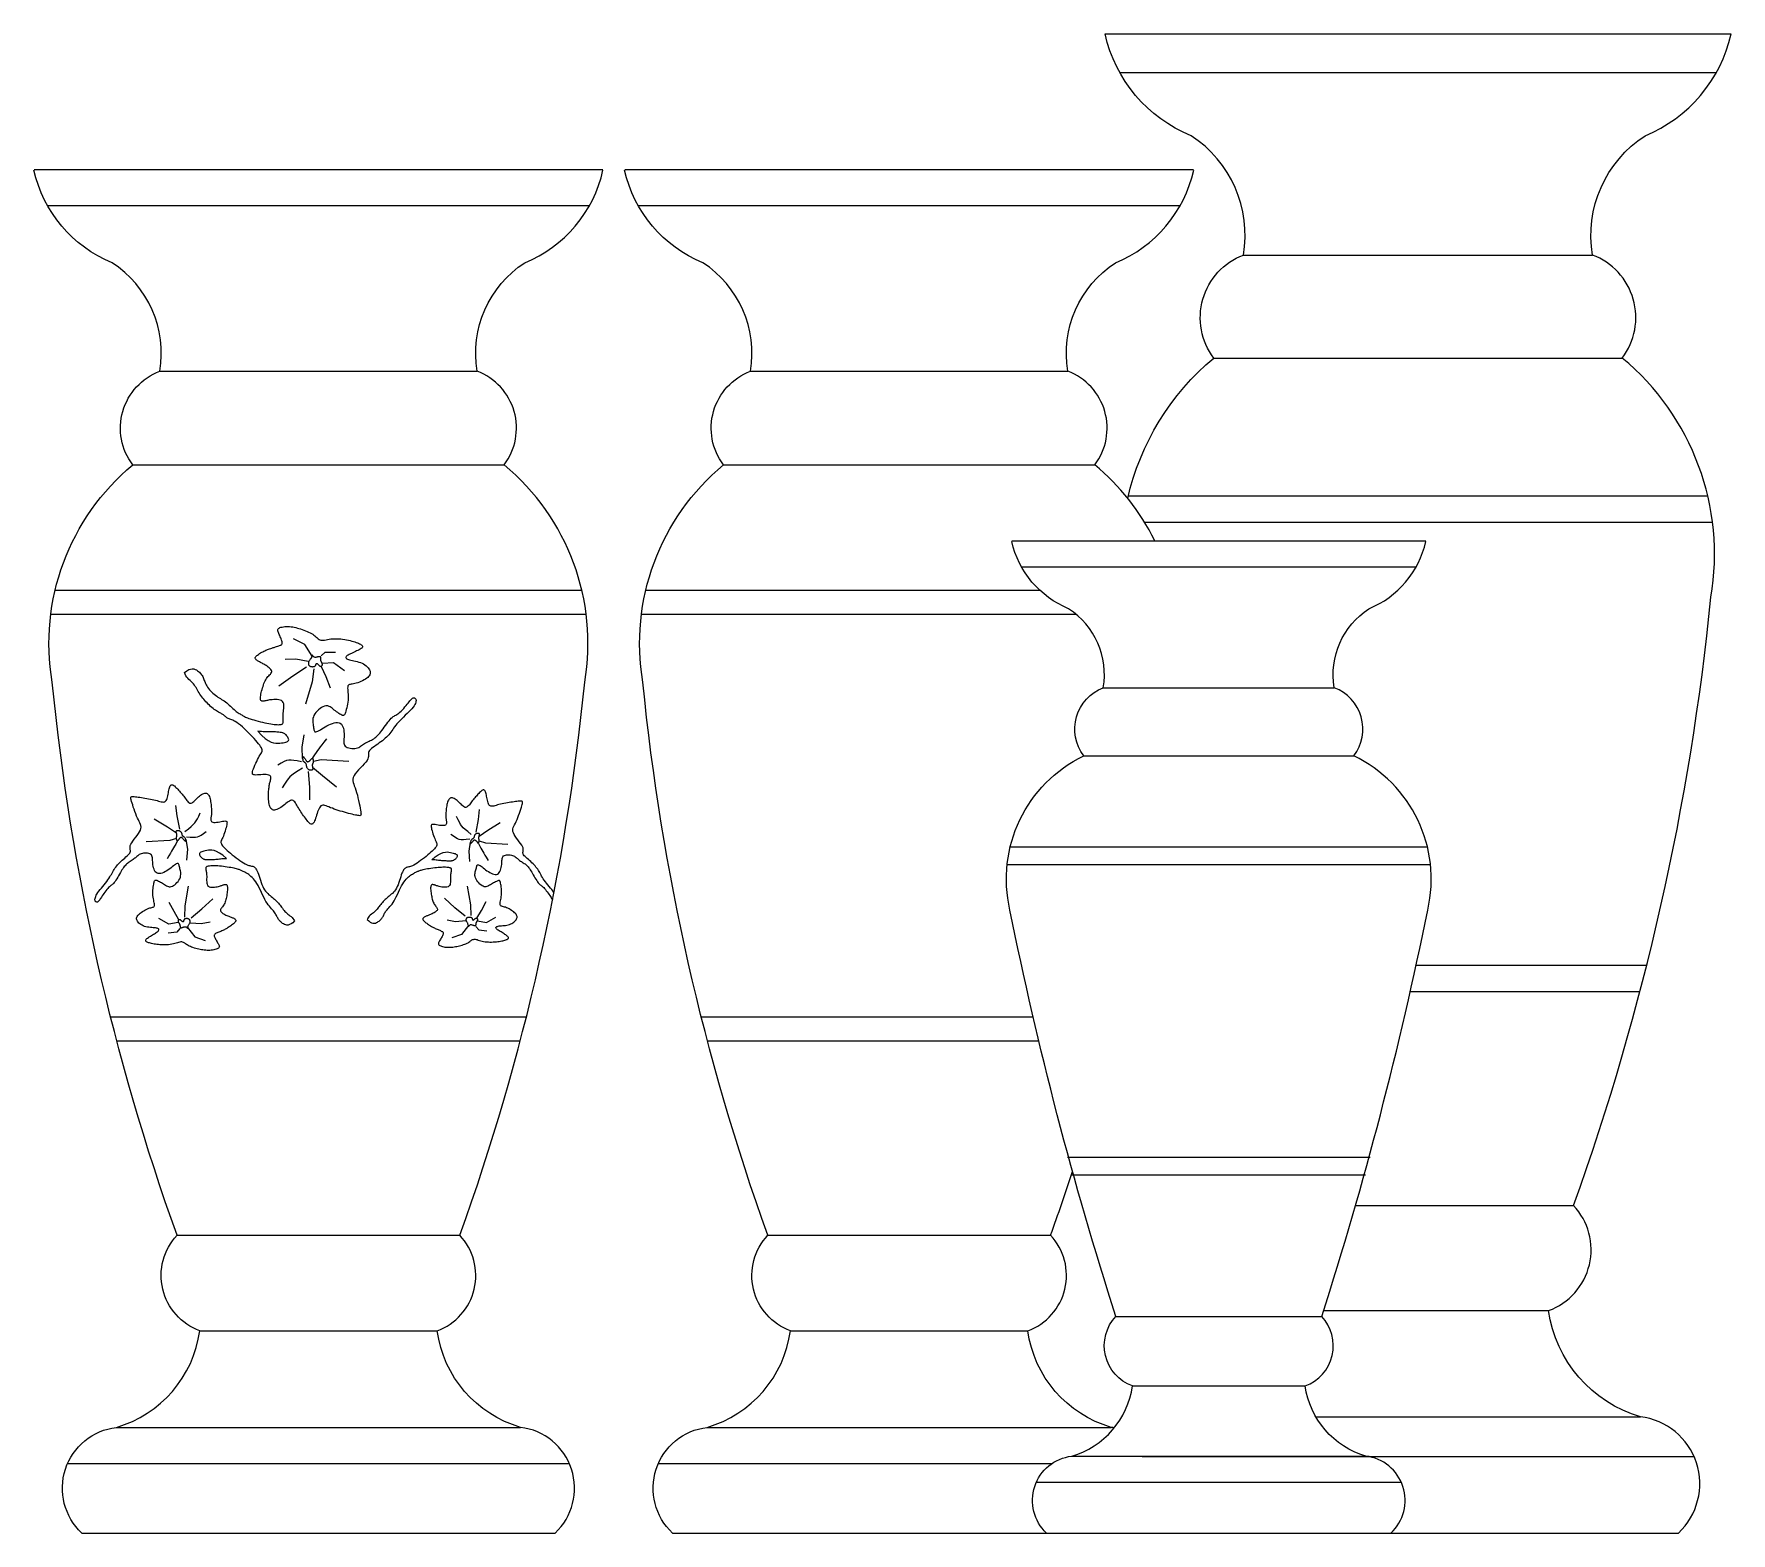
# Model space of a CAD drawing. Extents: x 532 to 750, y 962 to 1154.
import ezdxf

# ---------------------------------------------------------------- set-up
doc = ezdxf.new("R2010")
doc.units = 0
doc.header["$LTSCALE"] = 10
doc.header["$MEASUREMENT"] = 0
for name, color, linetype in [('3', 3, 'CONTINUOUS'), ('4', 4, 'CONTINUOUS'), ('7', 7, 'CONTINUOUS')]:
    doc.layers.add(name, color=color, linetype=linetype)

msp = doc.modelspace()

# ---------------------------------------------------------------- linework, layer by layer
at = {"layer": '3'}
for p, q in [((671.43, 1149.44), (748.16, 1149.44)), ((533.46, 1132.37), (603.21, 1132.37)), ((609.45, 1132.37), (679.2, 1132.37)), ((687.33, 1125.98), (732.25, 1125.98)), ((683.53, 1112.74), (736.06, 1112.74)), ((547.92, 1111.04), (588.76, 1111.04)), ((623.91, 1111.04), (664.75, 1111.04)), ((544.46, 1099), (592.22, 1099)), ((620.45, 1099), (668.2, 1099)), ((672.53, 1095.03), (747.05, 1095.03)), ((674.6, 1091.64), (747.67, 1091.64)), ((658.78, 1085.88), (709.54, 1085.88)), ((534.47, 1082.91), (602.21, 1082.91)), ((610.46, 1082.91), (661.1, 1082.91)), ((533.91, 1079.82), (602.77, 1079.82)), ((609.89, 1079.82), (665.78, 1079.82)), ((669.3, 1070.35), (699.02, 1070.35)), ((666.79, 1061.59), (701.53, 1061.59)), ((657.32, 1049.88), (711, 1049.88)), ((656.93, 1047.63), (711.39, 1047.63)), ((709.55, 1034.68), (739.22, 1034.68)), ((708.79, 1031.29), (738.35, 1031.29)), ((541.59, 1028.04), (595.09, 1028.04)), ((617.57, 1028.04), (660.27, 1028.04)), ((542.38, 1024.96), (594.3, 1024.96)), ((618.37, 1024.96), (660.99, 1024.96)), ((664.69, 1009.96), (703.63, 1009.96)), ((665.27, 1007.71), (703.05, 1007.71)), ((673.05, 980.57), (695.27, 980.57)), ((696.63, 976.6), (738.4, 976.6)), ((542.34, 975.24), (594.34, 975.24)), ((618.33, 975.24), (670.33, 975.24)), ((665.24, 971.54), (703.08, 971.54)), ((536.08, 970.61), (600.6, 970.61)), ((612.06, 970.61), (662.74, 970.61)), ((674.3, 971.51), (745.28, 971.51)), ((660.68, 968.17), (707.63, 968.17))]:
    msp.add_line(p, q, dxfattribs=at)
for points in [[(551.11, 1072.29), (551.39, 1072.52), (551.65, 1072.67), (551.89, 1072.75), (552.11, 1072.78), (552.3, 1072.76), (552.48, 1072.71), (552.63, 1072.63), (552.78, 1072.54), (552.91, 1072.44), (553.02, 1072.34), (553.13, 1072.24), (553.22, 1072.13), (553.31, 1072.02), (553.38, 1071.91), (553.45, 1071.79), (553.5, 1071.67), (553.56, 1071.55), (553.6, 1071.42), (553.65, 1071.29), (553.7, 1071.15), (553.75, 1071.01), (553.82, 1070.87), (553.89, 1070.72), (553.98, 1070.57), (554.08, 1070.41), (554.2, 1070.25), (554.33, 1070.09), (554.47, 1069.94), (554.62, 1069.78), (554.77, 1069.64), (554.93, 1069.5), (555.09, 1069.37), (555.25, 1069.25), (555.41, 1069.15), (555.56, 1069.05), (555.72, 1068.95), (555.88, 1068.85), (556.04, 1068.75), (556.2, 1068.64), (556.36, 1068.52), (556.53, 1068.4), (556.69, 1068.26), (556.86, 1068.11), (557.02, 1067.97), (557.18, 1067.82), (557.34, 1067.68), (557.49, 1067.55), (557.63, 1067.42), (557.77, 1067.31), (557.9, 1067.21), (558.02, 1067.12), (558.14, 1067.04), (558.25, 1066.97), (558.36, 1066.91), (558.46, 1066.85), (558.55, 1066.79), (558.65, 1066.74), (558.74, 1066.69), (558.84, 1066.64), (558.95, 1066.58), (559.08, 1066.53), (559.22, 1066.47), (559.38, 1066.41), (559.57, 1066.35), (559.79, 1066.28), (560.03, 1066.2), (560.3, 1066.12), (560.57, 1066.05), (560.86, 1065.97), (561.15, 1065.9), (561.43, 1065.84), (561.7, 1065.78), (561.96, 1065.73), (562.21, 1065.69), (562.44, 1065.65), (562.65, 1065.63), (562.84, 1065.61), (563.02, 1065.6), (563.18, 1065.59), (563.31, 1065.6), (563.43, 1065.6), (563.53, 1065.62), (563.61, 1065.64), (563.67, 1065.67), (563.72, 1065.71), (563.76, 1065.77), (563.79, 1065.83), (563.8, 1065.91), (563.8, 1066), (563.8, 1066.11), (563.8, 1066.23), (563.79, 1066.37), (563.78, 1066.52), (563.78, 1066.69), (563.79, 1066.87), (563.8, 1067.06), (563.82, 1067.27), (563.85, 1067.48), (563.87, 1067.69), (563.89, 1067.9), (563.89, 1068.1), (563.87, 1068.29), (563.81, 1068.45), (563.73, 1068.58), (563.6, 1068.69), (563.43, 1068.76), (563.24, 1068.8), (563.04, 1068.83), (562.82, 1068.83), (562.61, 1068.83), (562.4, 1068.81), (562.21, 1068.79), (562.05, 1068.77), (561.91, 1068.74), (561.78, 1068.72), (561.68, 1068.7), (561.58, 1068.67), (561.5, 1068.65), (561.42, 1068.64), (561.34, 1068.62), (561.26, 1068.61), (561.19, 1068.6), (561.11, 1068.61), (561.05, 1068.63), (560.99, 1068.66), (560.94, 1068.71), (560.9, 1068.79), (560.88, 1068.89), (560.87, 1069.01), (560.88, 1069.16), (560.91, 1069.33), (560.94, 1069.52), (560.98, 1069.72), (561.03, 1069.92), (561.09, 1070.12), (561.15, 1070.33), (561.21, 1070.52), (561.27, 1070.71), (561.33, 1070.89), (561.4, 1071.06), (561.48, 1071.23), (561.56, 1071.38), (561.64, 1071.52), (561.74, 1071.66), (561.84, 1071.78), (561.95, 1071.89), (562.05, 1072), (562.15, 1072.1), (562.23, 1072.19), (562.29, 1072.29), (562.32, 1072.38), (562.32, 1072.48), (562.28, 1072.58), (562.22, 1072.69), (562.12, 1072.79), (562, 1072.9), (561.87, 1073), (561.73, 1073.1), (561.59, 1073.19), (561.45, 1073.28), (561.32, 1073.36), (561.19, 1073.43), (561.08, 1073.49), (560.97, 1073.55), (560.86, 1073.6), (560.76, 1073.66), (560.67, 1073.71), (560.58, 1073.76), (560.49, 1073.82), (560.41, 1073.88), (560.33, 1073.94), (560.27, 1074), (560.23, 1074.07), (560.21, 1074.14), (560.21, 1074.22), (560.24, 1074.29), (560.3, 1074.38), (560.39, 1074.47), (560.49, 1074.55), (560.62, 1074.64), (560.76, 1074.73), (560.9, 1074.82), (561.04, 1074.9), (561.18, 1074.97), (561.31, 1075.04), (561.44, 1075.11), (561.56, 1075.16), (561.68, 1075.22), (561.8, 1075.27), (561.92, 1075.32), (562.05, 1075.36), (562.19, 1075.41), (562.33, 1075.45), (562.49, 1075.5), (562.64, 1075.54), (562.8, 1075.59), (562.95, 1075.63), (563.09, 1075.68), (563.22, 1075.72), (563.34, 1075.76), (563.44, 1075.8), (563.52, 1075.84), (563.59, 1075.89), (563.63, 1075.94), (563.67, 1076), (563.68, 1076.07), (563.68, 1076.15), (563.67, 1076.24), (563.64, 1076.36), (563.59, 1076.48), (563.54, 1076.62), (563.49, 1076.76), (563.42, 1076.9), (563.36, 1077.05), (563.3, 1077.19), (563.24, 1077.32), (563.19, 1077.44), (563.15, 1077.55), (563.12, 1077.65), (563.11, 1077.74), (563.11, 1077.82), (563.14, 1077.9), (563.19, 1077.96), (563.27, 1078.02), (563.37, 1078.07), (563.5, 1078.12), (563.65, 1078.15), (563.82, 1078.18), (564.01, 1078.2), (564.2, 1078.21), (564.41, 1078.21), (564.61, 1078.2), (564.81, 1078.18), (565.02, 1078.16), (565.22, 1078.12), (565.42, 1078.07), (565.63, 1078.02), (565.83, 1077.96), (566.04, 1077.9), (566.25, 1077.83), (566.46, 1077.75), (566.66, 1077.67), (566.87, 1077.59), (567.07, 1077.5), (567.26, 1077.41), (567.44, 1077.32), (567.61, 1077.22), (567.76, 1077.11), (567.89, 1077.01), (568.01, 1076.9), (568.12, 1076.8), (568.22, 1076.71), (568.32, 1076.62), (568.42, 1076.55), (568.53, 1076.49), (568.66, 1076.46), (568.8, 1076.45), (568.95, 1076.46), (569.12, 1076.48), (569.31, 1076.51), (569.51, 1076.55), (569.72, 1076.58), (569.95, 1076.62), (570.18, 1076.64), (570.43, 1076.65), (570.68, 1076.65), (570.94, 1076.64), (571.2, 1076.62), (571.45, 1076.59), (571.71, 1076.55), (571.95, 1076.51), (572.19, 1076.46), (572.42, 1076.41), (572.63, 1076.35), (572.83, 1076.3), (573.02, 1076.24), (573.19, 1076.18), (573.35, 1076.12), (573.49, 1076.06), (573.62, 1076), (573.74, 1075.94), (573.83, 1075.88), (573.91, 1075.83), (573.97, 1075.77), (574.01, 1075.71), (574.02, 1075.65), (574.01, 1075.58), (573.97, 1075.52), (573.9, 1075.45), (573.81, 1075.37), (573.69, 1075.3), (573.56, 1075.22), (573.41, 1075.15), (573.25, 1075.07), (573.09, 1074.99), (572.92, 1074.91), (572.75, 1074.84), (572.59, 1074.76), (572.44, 1074.69), (572.29, 1074.61), (572.16, 1074.54), (572.05, 1074.47), (571.96, 1074.41), (571.9, 1074.34), (571.87, 1074.28), (571.86, 1074.22), (571.88, 1074.16), (571.92, 1074.11), (571.99, 1074.06), (572.09, 1074.01), (572.21, 1073.96), (572.35, 1073.92), (572.51, 1073.88), (572.7, 1073.84), (572.9, 1073.8), (573.1, 1073.76), (573.31, 1073.71), (573.53, 1073.65), (573.74, 1073.58), (573.94, 1073.5), (574.12, 1073.4), (574.3, 1073.29), (574.46, 1073.16), (574.6, 1073.04), (574.72, 1072.9), (574.83, 1072.76), (574.91, 1072.63), (574.97, 1072.49), (575, 1072.36), (575.01, 1072.24), (574.99, 1072.12), (574.95, 1072), (574.88, 1071.89), (574.79, 1071.78), (574.68, 1071.67), (574.54, 1071.56), (574.38, 1071.45), (574.2, 1071.35), (574.01, 1071.24), (573.8, 1071.15), (573.6, 1071.06), (573.39, 1070.98), (573.19, 1070.92), (573, 1070.87), (572.83, 1070.84), (572.67, 1070.82), (572.53, 1070.8), (572.41, 1070.78), (572.31, 1070.75), (572.23, 1070.71), (572.16, 1070.65), (572.12, 1070.57), (572.1, 1070.45), (572.09, 1070.31), (572.1, 1070.14), (572.11, 1069.95), (572.13, 1069.74), (572.15, 1069.51), (572.16, 1069.27), (572.16, 1069.02), (572.14, 1068.76), (572.11, 1068.5), (572.07, 1068.25), (572.02, 1068), (571.97, 1067.76), (571.91, 1067.55), (571.86, 1067.35), (571.8, 1067.18), (571.76, 1067.04), (571.71, 1066.93), (571.67, 1066.85), (571.62, 1066.8), (571.56, 1066.77), (571.5, 1066.77), (571.42, 1066.79), (571.33, 1066.83), (571.22, 1066.89), (571.1, 1066.96), (570.97, 1067.05), (570.82, 1067.15), (570.67, 1067.26), (570.52, 1067.37), (570.37, 1067.48), (570.23, 1067.59), (570.09, 1067.7), (569.96, 1067.8), (569.83, 1067.88), (569.7, 1067.95), (569.56, 1068), (569.42, 1068.02), (569.27, 1068.02), (569.1, 1067.98), (568.92, 1067.91), (568.74, 1067.8), (568.54, 1067.67), (568.35, 1067.52), (568.18, 1067.35), (568.01, 1067.17), (567.87, 1066.98), (567.76, 1066.78), (567.68, 1066.59), (567.63, 1066.39), (567.61, 1066.21), (567.6, 1066.02), (567.62, 1065.84), (567.64, 1065.67), (567.66, 1065.5), (567.69, 1065.34), (567.71, 1065.19), (567.73, 1065.06), (567.75, 1064.93), (567.77, 1064.83), (567.81, 1064.75), (567.86, 1064.69), (567.93, 1064.66), (568.01, 1064.66), (568.13, 1064.7), (568.26, 1064.76), (568.42, 1064.85), (568.59, 1064.95), (568.78, 1065.07), (568.99, 1065.2), (569.2, 1065.32), (569.43, 1065.45), (569.67, 1065.57), (569.9, 1065.67), (570.14, 1065.76), (570.37, 1065.83), (570.59, 1065.87), (570.8, 1065.87), (570.99, 1065.85), (571.15, 1065.78), (571.29, 1065.66), (571.4, 1065.51), (571.48, 1065.33), (571.55, 1065.13), (571.59, 1064.9), (571.62, 1064.67), (571.63, 1064.44), (571.63, 1064.2), (571.63, 1063.98), (571.61, 1063.77), (571.6, 1063.58), (571.6, 1063.4), (571.61, 1063.23), (571.64, 1063.08), (571.69, 1062.95), (571.78, 1062.84), (571.9, 1062.74), (572.05, 1062.67), (572.23, 1062.61), (572.42, 1062.57), (572.62, 1062.55), (572.82, 1062.54), (573.02, 1062.55), (573.2, 1062.58), (573.36, 1062.63), (573.51, 1062.68), (573.64, 1062.75), (573.76, 1062.83), (573.88, 1062.91), (574, 1062.99), (574.12, 1063.08), (574.25, 1063.16), (574.39, 1063.24), (574.53, 1063.32), (574.68, 1063.39), (574.84, 1063.47), (574.99, 1063.54), (575.14, 1063.62), (575.29, 1063.71), (575.44, 1063.79), (575.58, 1063.89), (575.71, 1063.99), (575.83, 1064.1), (575.96, 1064.23), (576.09, 1064.36), (576.22, 1064.51), (576.35, 1064.68), (576.49, 1064.86), (576.64, 1065.06), (576.8, 1065.27), (576.96, 1065.48), (577.12, 1065.7), (577.28, 1065.9), (577.43, 1066.1), (577.58, 1066.27), (577.71, 1066.42), (577.84, 1066.53), (577.96, 1066.63), (578.07, 1066.7), (578.18, 1066.76), (578.29, 1066.82), (578.4, 1066.89), (578.53, 1066.97), (578.66, 1067.07), (578.81, 1067.2), (578.96, 1067.35), (579.13, 1067.51), (579.3, 1067.69), (579.46, 1067.87), (579.62, 1068.05), (579.76, 1068.22), (579.89, 1068.38), (580.01, 1068.52), (580.11, 1068.64), (580.19, 1068.74), (580.26, 1068.83), (580.33, 1068.9), (580.39, 1068.96), (580.44, 1069), (580.5, 1069.03), (580.56, 1069.05), (580.62, 1069.05), (580.68, 1069.04), (580.74, 1069.02), (580.79, 1068.98), (580.83, 1068.93), (580.87, 1068.87), (580.89, 1068.79), (580.89, 1068.7), (580.88, 1068.59), (580.85, 1068.47), (580.8, 1068.33), (580.73, 1068.18), (580.63, 1068.02), (580.51, 1067.84), (580.36, 1067.65), (580.17, 1067.45), (579.97, 1067.24), (579.74, 1067.02), (579.51, 1066.8), (579.28, 1066.58), (579.05, 1066.35), (578.83, 1066.14), (578.62, 1065.92), (578.44, 1065.72), (578.29, 1065.52), (578.14, 1065.33), (578.01, 1065.15), (577.89, 1064.97), (577.77, 1064.8), (577.65, 1064.64), (577.52, 1064.47), (577.38, 1064.31), (577.24, 1064.15), (577.08, 1063.99), (576.92, 1063.84), (576.74, 1063.68), (576.56, 1063.53), (576.36, 1063.38), (576.16, 1063.24), (575.96, 1063.09), (575.75, 1062.95), (575.54, 1062.81), (575.35, 1062.68), (575.18, 1062.54), (575.03, 1062.41), (574.9, 1062.28), (574.82, 1062.16), (574.78, 1062.04), (574.76, 1061.92), (574.77, 1061.79), (574.77, 1061.66), (574.77, 1061.52), (574.75, 1061.36), (574.69, 1061.19), (574.59, 1061), (574.43, 1060.78), (574.23, 1060.55), (573.99, 1060.3), (573.74, 1060.05), (573.5, 1059.79), (573.26, 1059.53), (573.06, 1059.28), (572.91, 1059.04), (572.81, 1058.81), (572.76, 1058.6), (572.76, 1058.39), (572.8, 1058.18), (572.87, 1057.96), (572.95, 1057.73), (573.05, 1057.47), (573.15, 1057.19), (573.25, 1056.87), (573.34, 1056.53), (573.42, 1056.18), (573.5, 1055.83), (573.58, 1055.48), (573.64, 1055.16), (573.7, 1054.86), (573.74, 1054.6), (573.78, 1054.39), (573.8, 1054.22), (573.81, 1054.09), (573.8, 1054), (573.77, 1053.94), (573.72, 1053.91), (573.65, 1053.89), (573.55, 1053.9), (573.42, 1053.91), (573.27, 1053.94), (573.09, 1053.97), (572.89, 1054.01), (572.68, 1054.07), (572.45, 1054.12), (572.2, 1054.19), (571.95, 1054.26), (571.69, 1054.33), (571.42, 1054.41), (571.15, 1054.49), (570.89, 1054.58), (570.62, 1054.66), (570.37, 1054.75), (570.13, 1054.84), (569.9, 1054.92), (569.69, 1055.01), (569.5, 1055.09), (569.33, 1055.16), (569.17, 1055.21), (569.02, 1055.24), (568.89, 1055.24), (568.77, 1055.22), (568.66, 1055.15), (568.56, 1055.05), (568.47, 1054.92), (568.38, 1054.75), (568.31, 1054.57), (568.23, 1054.37), (568.17, 1054.16), (568.1, 1053.95), (568.04, 1053.75), (567.97, 1053.56), (567.91, 1053.38), (567.84, 1053.22), (567.78, 1053.08), (567.71, 1052.96), (567.63, 1052.87), (567.55, 1052.82), (567.47, 1052.79), (567.38, 1052.81), (567.29, 1052.85), (567.19, 1052.93), (567.08, 1053.03), (566.98, 1053.15), (566.87, 1053.28), (566.76, 1053.43), (566.65, 1053.58), (566.53, 1053.74), (566.42, 1053.89), (566.3, 1054.05), (566.19, 1054.22), (566.08, 1054.38), (565.97, 1054.55), (565.86, 1054.72), (565.76, 1054.89), (565.66, 1055.06), (565.57, 1055.23), (565.47, 1055.39), (565.38, 1055.54), (565.29, 1055.67), (565.19, 1055.77), (565.08, 1055.84), (564.97, 1055.88), (564.86, 1055.88), (564.73, 1055.84), (564.6, 1055.78), (564.46, 1055.69), (564.31, 1055.58), (564.16, 1055.46), (564, 1055.33), (563.84, 1055.2), (563.66, 1055.08), (563.49, 1054.96), (563.32, 1054.86), (563.15, 1054.77), (562.98, 1054.7), (562.82, 1054.64), (562.67, 1054.62), (562.54, 1054.62), (562.42, 1054.66), (562.32, 1054.72), (562.23, 1054.81), (562.15, 1054.92), (562.08, 1055.06), (562.03, 1055.22), (561.99, 1055.39), (561.96, 1055.58), (561.94, 1055.78), (561.92, 1055.99), (561.91, 1056.2), (561.91, 1056.42), (561.91, 1056.63), (561.92, 1056.84), (561.93, 1057.03), (561.95, 1057.21), (561.96, 1057.37), (561.98, 1057.52), (561.99, 1057.66), (562.01, 1057.79), (562.03, 1057.91), (562.06, 1058.03), (562.09, 1058.14), (562.12, 1058.26), (562.15, 1058.39), (562.18, 1058.52), (562.2, 1058.64), (562.2, 1058.76), (562.19, 1058.87), (562.15, 1058.97), (562.07, 1059.05), (561.96, 1059.11), (561.8, 1059.15), (561.61, 1059.17), (561.39, 1059.17), (561.16, 1059.17), (560.92, 1059.15), (560.69, 1059.14), (560.48, 1059.13), (560.29, 1059.12), (560.13, 1059.13), (560.01, 1059.15), (559.92, 1059.19), (559.87, 1059.24), (559.84, 1059.32), (559.84, 1059.43), (559.86, 1059.56), (559.91, 1059.73), (559.98, 1059.92), (560.07, 1060.15), (560.17, 1060.39), (560.28, 1060.64), (560.39, 1060.88), (560.51, 1061.12), (560.63, 1061.35), (560.73, 1061.54), (560.83, 1061.71), (560.92, 1061.85), (560.99, 1061.96), (561.05, 1062.07), (561.08, 1062.17), (561.1, 1062.26), (561.09, 1062.37), (561.05, 1062.49), (560.99, 1062.62), (560.89, 1062.78), (560.78, 1062.95), (560.64, 1063.14), (560.47, 1063.35), (560.28, 1063.57), (560.08, 1063.8), (559.85, 1064.05), (559.61, 1064.3), (559.35, 1064.56), (559.08, 1064.82), (558.82, 1065.06), (558.56, 1065.3), (558.3, 1065.52), (558.06, 1065.71), (557.84, 1065.87), (557.64, 1066), (557.47, 1066.1), (557.31, 1066.17), (557.18, 1066.23), (557.05, 1066.27), (556.94, 1066.31), (556.84, 1066.34), (556.74, 1066.38), (556.64, 1066.43), (556.55, 1066.49), (556.46, 1066.56), (556.38, 1066.63), (556.29, 1066.7), (556.21, 1066.77), (556.12, 1066.84), (556.04, 1066.9), (555.95, 1066.96), (555.86, 1067.01), (555.77, 1067.06), (555.67, 1067.11), (555.57, 1067.16), (555.46, 1067.22), (555.34, 1067.28), (555.21, 1067.36), (555.08, 1067.46), (554.93, 1067.56), (554.78, 1067.68), (554.62, 1067.81), (554.47, 1067.95), (554.31, 1068.09), (554.15, 1068.24), (554, 1068.39), (553.85, 1068.55), (553.71, 1068.7), (553.58, 1068.86), (553.45, 1069.02), (553.32, 1069.19), (553.2, 1069.35), (553.09, 1069.52), (552.98, 1069.69), (552.88, 1069.85), (552.78, 1070.02), (552.68, 1070.19), (552.59, 1070.36), (552.48, 1070.52), (552.37, 1070.68), (552.25, 1070.84), (552.12, 1070.99), (551.98, 1071.13), (551.83, 1071.27), (551.68, 1071.42), (551.53, 1071.57), (551.4, 1071.72), (551.28, 1071.89), (551.18, 1072.08), (551.11, 1072.29)], [(567.52, 1074.41), (566.58, 1075.92), (565.13, 1076.64)], [(567.54, 1074.57), (567.51, 1074.41), (567.46, 1074.28), (567.41, 1074.17), (567.35, 1074.08), (567.29, 1074), (567.23, 1073.93), (567.18, 1073.86), (567.13, 1073.79), (567.09, 1073.72), (567.06, 1073.65), (567.05, 1073.58), (567.04, 1073.51), (567.04, 1073.44), (567.05, 1073.38), (567.07, 1073.31), (567.1, 1073.26), (567.14, 1073.21), (567.18, 1073.17), (567.23, 1073.14), (567.28, 1073.11), (567.33, 1073.09), (567.39, 1073.08), (567.45, 1073.06), (567.51, 1073.06), (567.57, 1073.05), (567.63, 1073.05), (567.69, 1073.06), (567.74, 1073.06), (567.79, 1073.08), (567.83, 1073.09), (567.88, 1073.12), (567.91, 1073.15), (567.94, 1073.18), (567.96, 1073.22), (567.98, 1073.26), (568, 1073.31), (568.01, 1073.35), (568.03, 1073.39), (568.04, 1073.42), (568.06, 1073.44), (568.08, 1073.46), (568.1, 1073.47), (568.12, 1073.48), (568.15, 1073.47), (568.17, 1073.46), (568.2, 1073.44), (568.23, 1073.42), (568.26, 1073.38), (568.29, 1073.35), (568.33, 1073.31), (568.36, 1073.27), (568.4, 1073.23), (568.44, 1073.19), (568.47, 1073.16), (568.51, 1073.13), (568.56, 1073.12), (568.6, 1073.11), (568.64, 1073.11), (568.69, 1073.12), (568.73, 1073.13), (568.76, 1073.15), (568.79, 1073.18), (568.82, 1073.22), (568.83, 1073.25), (568.84, 1073.3), (568.84, 1073.34), (568.83, 1073.39), (568.82, 1073.43), (568.8, 1073.48), (568.78, 1073.53), (568.76, 1073.57), (568.73, 1073.62), (568.71, 1073.66), (568.7, 1073.71), (568.68, 1073.75), (568.66, 1073.79), (568.65, 1073.83), (568.64, 1073.88), (568.64, 1073.92), (568.63, 1073.97), (568.63, 1074.02), (568.64, 1074.07), (568.64, 1074.12), (568.64, 1074.17), (568.64, 1074.22), (568.63, 1074.26), (568.62, 1074.29), (568.59, 1074.32), (568.56, 1074.34), (568.53, 1074.34), (568.48, 1074.34), (568.43, 1074.34), (568.37, 1074.33), (568.3, 1074.31), (568.23, 1074.3), (568.16, 1074.28), (568.08, 1074.26), (568, 1074.25), (567.91, 1074.25), (567.83, 1074.26), (567.75, 1074.29), (567.68, 1074.35), (567.61, 1074.44), (567.54, 1074.57)], [(568.69, 1074.43), (569.2, 1074.9), (570.51, 1074.9)], [(566.8, 1073.01), (565.06, 1071.85), (563.24, 1070.54)], [(567.02, 1073.73), (565.42, 1074.03), (564.04, 1073.96)], [(567.75, 1072.79), (567.53, 1071.12), (566.66, 1068.22)], [(568.69, 1073.08), (569.27, 1071.78), (569.85, 1070.33)], [(568.84, 1073.52), (570.29, 1073.59), (571.67, 1072.58)], [(560.55, 1064.74), (561.04, 1064.21), (561.49, 1063.82), (561.88, 1063.54), (562.24, 1063.36), (562.56, 1063.26), (562.85, 1063.22), (563.11, 1063.21), (563.35, 1063.23), (563.57, 1063.25), (563.78, 1063.28), (563.96, 1063.31), (564.12, 1063.34), (564.25, 1063.38), (564.36, 1063.44), (564.44, 1063.5), (564.49, 1063.58), (564.51, 1063.66), (564.49, 1063.76), (564.46, 1063.86), (564.4, 1063.97), (564.33, 1064.08), (564.26, 1064.18), (564.17, 1064.27), (564.09, 1064.35), (564.01, 1064.41), (563.93, 1064.47), (563.85, 1064.51), (563.77, 1064.54), (563.69, 1064.56), (563.6, 1064.58), (563.5, 1064.59), (563.39, 1064.6), (563.26, 1064.62), (563.13, 1064.63), (562.98, 1064.65), (562.82, 1064.66), (562.66, 1064.67), (562.49, 1064.68), (562.32, 1064.69), (562.15, 1064.69), (561.97, 1064.69), (561.79, 1064.69), (561.61, 1064.69), (561.42, 1064.69), (561.22, 1064.69), (561.01, 1064.7), (560.79, 1064.71), (560.55, 1064.74)], [(566.29, 1061.25), (566.22, 1062.7), (566.51, 1064.3)], [(567.61, 1061.34), (567.87, 1061.72), (568.08, 1062.02), (568.26, 1062.28), (568.43, 1062.51), (568.61, 1062.75), (568.82, 1063.02), (569.08, 1063.36), (569.42, 1063.79)], [(566.15, 1060.82), (565.59, 1060.93), (565.16, 1061.01), (564.81, 1061.05), (564.51, 1061.03), (564.23, 1060.97), (563.92, 1060.84), (563.56, 1060.64), (563.1, 1060.38)], [(566.35, 1061.51), (566.46, 1061.39), (566.55, 1061.29), (566.62, 1061.19), (566.68, 1061.12), (566.72, 1061.05), (566.75, 1060.99), (566.77, 1060.94), (566.8, 1060.91), (566.82, 1060.88), (566.85, 1060.86), (566.88, 1060.84), (566.91, 1060.83), (566.94, 1060.83), (566.98, 1060.83), (567.01, 1060.84), (567.04, 1060.85), (567.08, 1060.87), (567.11, 1060.88), (567.15, 1060.9), (567.18, 1060.93), (567.21, 1060.96), (567.25, 1060.99), (567.28, 1061.02), (567.32, 1061.06), (567.35, 1061.1), (567.39, 1061.14), (567.42, 1061.17), (567.45, 1061.21), (567.48, 1061.24), (567.51, 1061.26), (567.54, 1061.27), (567.56, 1061.27), (567.58, 1061.25), (567.6, 1061.23), (567.62, 1061.2), (567.63, 1061.15), (567.64, 1061.11), (567.65, 1061.06), (567.66, 1061.01), (567.66, 1060.96), (567.66, 1060.92), (567.66, 1060.88), (567.66, 1060.84), (567.66, 1060.81), (567.65, 1060.77), (567.64, 1060.74), (567.64, 1060.71), (567.62, 1060.68), (567.61, 1060.65), (567.6, 1060.62), (567.58, 1060.58), (567.57, 1060.55), (567.56, 1060.51), (567.55, 1060.47), (567.54, 1060.42), (567.54, 1060.38), (567.54, 1060.32), (567.55, 1060.27), (567.56, 1060.21), (567.57, 1060.15), (567.58, 1060.09), (567.59, 1060.03), (567.6, 1059.98), (567.6, 1059.93), (567.6, 1059.89), (567.6, 1059.86), (567.59, 1059.83), (567.57, 1059.8), (567.56, 1059.78), (567.53, 1059.77), (567.51, 1059.75), (567.48, 1059.74), (567.45, 1059.74), (567.41, 1059.73), (567.37, 1059.73), (567.33, 1059.73), (567.29, 1059.74), (567.24, 1059.75), (567.2, 1059.76), (567.15, 1059.78), (567.11, 1059.8), (567.06, 1059.83), (567.02, 1059.86), (566.98, 1059.9), (566.94, 1059.94), (566.91, 1059.98), (566.88, 1060.03), (566.85, 1060.09), (566.84, 1060.15), (566.82, 1060.21), (566.81, 1060.27), (566.8, 1060.33), (566.79, 1060.39), (566.78, 1060.45), (566.77, 1060.5), (566.75, 1060.55), (566.73, 1060.59), (566.7, 1060.63), (566.67, 1060.66), (566.64, 1060.69), (566.6, 1060.71), (566.57, 1060.74), (566.53, 1060.77), (566.49, 1060.8), (566.46, 1060.83), (566.42, 1060.87), (566.39, 1060.92), (566.37, 1060.99), (566.35, 1061.08), (566.34, 1061.2), (566.34, 1061.34), (566.35, 1061.51)], [(567.68, 1060.91), (568.69, 1061.11), (572.25, 1060.89)], [(566.29, 1060.02), (565.72, 1059.66), (565.27, 1059.37), (564.93, 1059.12), (564.66, 1058.88), (564.43, 1058.63), (564.21, 1058.33), (563.97, 1057.96), (563.68, 1057.48)], [(567.02, 1059.58), (567.17, 1057.55), (567.17, 1055.95)], [(567.57, 1060.14), (568.84, 1059.07), (570.65, 1057.62)], [(565.25, 1040.35), (565.03, 1040.13), (564.82, 1039.97), (564.63, 1039.88), (564.45, 1039.83), (564.28, 1039.83), (564.13, 1039.86), (563.98, 1039.91), (563.85, 1039.97), (563.73, 1040.04), (563.62, 1040.12), (563.52, 1040.19), (563.43, 1040.28), (563.35, 1040.36), (563.28, 1040.45), (563.21, 1040.54), (563.15, 1040.64), (563.09, 1040.74), (563.04, 1040.85), (562.99, 1040.95), (562.93, 1041.06), (562.87, 1041.18), (562.81, 1041.29), (562.73, 1041.41), (562.64, 1041.53), (562.54, 1041.65), (562.42, 1041.78), (562.3, 1041.92), (562.16, 1042.07), (562.02, 1042.24), (561.87, 1042.42), (561.73, 1042.63), (561.58, 1042.87), (561.43, 1043.13), (561.29, 1043.41), (561.14, 1043.71), (561, 1044.02), (560.86, 1044.32), (560.71, 1044.62), (560.56, 1044.91), (560.42, 1045.17), (560.26, 1045.4), (560.11, 1045.61), (559.96, 1045.79), (559.8, 1045.95), (559.65, 1046.09), (559.5, 1046.21), (559.36, 1046.32), (559.23, 1046.41), (559.1, 1046.49), (558.98, 1046.56), (558.87, 1046.62), (558.76, 1046.68), (558.66, 1046.73), (558.56, 1046.77), (558.47, 1046.81), (558.38, 1046.85), (558.3, 1046.89), (558.21, 1046.92), (558.12, 1046.96), (558.03, 1046.99), (557.91, 1047.03), (557.79, 1047.06), (557.64, 1047.1), (557.48, 1047.13), (557.28, 1047.17), (557.07, 1047.21), (556.84, 1047.25), (556.6, 1047.29), (556.35, 1047.32), (556.1, 1047.36), (555.85, 1047.39), (555.61, 1047.41), (555.39, 1047.43), (555.17, 1047.44), (554.98, 1047.44), (554.79, 1047.44), (554.63, 1047.44), (554.48, 1047.43), (554.34, 1047.42), (554.23, 1047.41), (554.13, 1047.39), (554.04, 1047.37), (553.98, 1047.34), (553.93, 1047.31), (553.89, 1047.27), (553.86, 1047.22), (553.85, 1047.16), (553.84, 1047.09), (553.85, 1047.01), (553.86, 1046.92), (553.88, 1046.82), (553.9, 1046.7), (553.92, 1046.57), (553.93, 1046.43), (553.95, 1046.28), (553.96, 1046.12), (553.96, 1045.94), (553.95, 1045.76), (553.95, 1045.57), (553.96, 1045.39), (553.98, 1045.22), (554.02, 1045.07), (554.08, 1044.93), (554.17, 1044.83), (554.29, 1044.75), (554.43, 1044.71), (554.6, 1044.69), (554.78, 1044.69), (554.96, 1044.7), (555.14, 1044.73), (555.31, 1044.76), (555.47, 1044.8), (555.61, 1044.84), (555.73, 1044.87), (555.83, 1044.9), (555.92, 1044.93), (556, 1044.96), (556.07, 1044.99), (556.13, 1045.01), (556.2, 1045.03), (556.26, 1045.05), (556.33, 1045.06), (556.39, 1045.06), (556.45, 1045.05), (556.5, 1045.03), (556.55, 1044.99), (556.59, 1044.93), (556.61, 1044.85), (556.63, 1044.74), (556.64, 1044.61), (556.63, 1044.46), (556.62, 1044.3), (556.61, 1044.13), (556.58, 1043.96), (556.56, 1043.78), (556.53, 1043.6), (556.5, 1043.43), (556.46, 1043.26), (556.42, 1043.1), (556.38, 1042.95), (556.33, 1042.8), (556.28, 1042.66), (556.22, 1042.53), (556.15, 1042.41), (556.08, 1042.3), (556, 1042.19), (555.92, 1042.09), (555.85, 1042), (555.79, 1041.91), (555.75, 1041.82), (555.73, 1041.74), (555.74, 1041.66), (555.78, 1041.57), (555.85, 1041.49), (555.94, 1041.41), (556.05, 1041.33), (556.17, 1041.26), (556.3, 1041.19), (556.43, 1041.12), (556.56, 1041.06), (556.68, 1041.01), (556.79, 1040.96), (556.89, 1040.92), (556.99, 1040.88), (557.09, 1040.84), (557.18, 1040.81), (557.26, 1040.77), (557.35, 1040.74), (557.43, 1040.7), (557.5, 1040.66), (557.57, 1040.61), (557.63, 1040.56), (557.67, 1040.51), (557.7, 1040.45), (557.7, 1040.39), (557.69, 1040.32), (557.64, 1040.24), (557.58, 1040.16), (557.49, 1040.07), (557.4, 1039.98), (557.29, 1039.9), (557.17, 1039.81), (557.06, 1039.73), (556.95, 1039.65), (556.84, 1039.58), (556.74, 1039.51), (556.65, 1039.45), (556.55, 1039.39), (556.45, 1039.34), (556.35, 1039.28), (556.25, 1039.23), (556.14, 1039.18), (556.02, 1039.13), (555.89, 1039.08), (555.77, 1039.02), (555.64, 1038.97), (555.52, 1038.92), (555.4, 1038.87), (555.29, 1038.82), (555.19, 1038.77), (555.11, 1038.73), (555.05, 1038.68), (555, 1038.64), (554.96, 1038.59), (554.94, 1038.54), (554.93, 1038.48), (554.94, 1038.41), (554.96, 1038.33), (555, 1038.24), (555.05, 1038.13), (555.1, 1038.02), (555.17, 1037.91), (555.23, 1037.79), (555.3, 1037.67), (555.37, 1037.56), (555.43, 1037.45), (555.48, 1037.36), (555.53, 1037.27), (555.56, 1037.18), (555.58, 1037.11), (555.59, 1037.04), (555.57, 1036.97), (555.54, 1036.91), (555.48, 1036.86), (555.39, 1036.8), (555.29, 1036.75), (555.16, 1036.71), (555.02, 1036.67), (554.86, 1036.63), (554.7, 1036.6), (554.53, 1036.58), (554.35, 1036.57), (554.18, 1036.57), (554, 1036.57), (553.83, 1036.58), (553.65, 1036.6), (553.47, 1036.63), (553.29, 1036.66), (553.11, 1036.69), (552.93, 1036.73), (552.74, 1036.77), (552.56, 1036.82), (552.37, 1036.87), (552.19, 1036.93), (552.02, 1036.99), (551.86, 1037.05), (551.71, 1037.12), (551.57, 1037.19), (551.45, 1037.27), (551.34, 1037.34), (551.24, 1037.42), (551.14, 1037.49), (551.05, 1037.55), (550.96, 1037.6), (550.86, 1037.64), (550.75, 1037.66), (550.63, 1037.65), (550.49, 1037.63), (550.35, 1037.6), (550.2, 1037.55), (550.03, 1037.5), (549.85, 1037.45), (549.67, 1037.4), (549.47, 1037.35), (549.26, 1037.32), (549.05, 1037.3), (548.83, 1037.28), (548.6, 1037.27), (548.38, 1037.28), (548.16, 1037.28), (547.95, 1037.29), (547.74, 1037.31), (547.55, 1037.33), (547.36, 1037.36), (547.19, 1037.39), (547.02, 1037.42), (546.87, 1037.45), (546.73, 1037.49), (546.6, 1037.53), (546.48, 1037.56), (546.38, 1037.6), (546.29, 1037.64), (546.22, 1037.68), (546.16, 1037.73), (546.12, 1037.77), (546.11, 1037.83), (546.11, 1037.88), (546.14, 1037.94), (546.19, 1038.01), (546.26, 1038.08), (546.35, 1038.15), (546.46, 1038.23), (546.58, 1038.31), (546.71, 1038.39), (546.84, 1038.48), (546.97, 1038.56), (547.11, 1038.64), (547.24, 1038.72), (547.36, 1038.8), (547.48, 1038.87), (547.58, 1038.94), (547.67, 1039.01), (547.74, 1039.08), (547.78, 1039.14), (547.81, 1039.2), (547.81, 1039.25), (547.79, 1039.29), (547.74, 1039.34), (547.68, 1039.37), (547.59, 1039.41), (547.49, 1039.43), (547.36, 1039.46), (547.22, 1039.47), (547.06, 1039.49), (546.89, 1039.5), (546.71, 1039.52), (546.52, 1039.54), (546.34, 1039.57), (546.15, 1039.61), (545.97, 1039.66), (545.8, 1039.73), (545.64, 1039.8), (545.5, 1039.89), (545.36, 1039.99), (545.25, 1040.09), (545.14, 1040.2), (545.06, 1040.31), (545, 1040.41), (544.96, 1040.52), (544.94, 1040.62), (544.94, 1040.73), (544.97, 1040.83), (545.01, 1040.93), (545.08, 1041.04), (545.16, 1041.14), (545.27, 1041.25), (545.4, 1041.35), (545.54, 1041.46), (545.69, 1041.57), (545.86, 1041.67), (546.02, 1041.76), (546.19, 1041.85), (546.35, 1041.92), (546.51, 1041.98), (546.65, 1042.03), (546.78, 1042.06), (546.9, 1042.09), (547, 1042.12), (547.09, 1042.15), (547.15, 1042.19), (547.2, 1042.25), (547.23, 1042.32), (547.24, 1042.42), (547.23, 1042.55), (547.21, 1042.69), (547.17, 1042.85), (547.14, 1043.03), (547.1, 1043.22), (547.07, 1043.42), (547.05, 1043.64), (547.04, 1043.86), (547.04, 1044.08), (547.05, 1044.3), (547.06, 1044.52), (547.09, 1044.72), (547.11, 1044.91), (547.14, 1045.08), (547.17, 1045.23), (547.19, 1045.36), (547.22, 1045.45), (547.25, 1045.52), (547.29, 1045.57), (547.33, 1045.6), (547.39, 1045.61), (547.45, 1045.6), (547.53, 1045.58), (547.63, 1045.54), (547.74, 1045.49), (547.87, 1045.42), (548, 1045.35), (548.14, 1045.28), (548.27, 1045.2), (548.41, 1045.12), (548.55, 1045.04), (548.67, 1044.96), (548.79, 1044.89), (548.91, 1044.83), (549.03, 1044.79), (549.15, 1044.76), (549.27, 1044.75), (549.4, 1044.77), (549.54, 1044.82), (549.69, 1044.9), (549.84, 1045), (549.99, 1045.13), (550.13, 1045.28), (550.27, 1045.44), (550.39, 1045.61), (550.49, 1045.79), (550.57, 1045.97), (550.61, 1046.14), (550.64, 1046.31), (550.64, 1046.47), (550.62, 1046.63), (550.6, 1046.78), (550.56, 1046.92), (550.52, 1047.06), (550.49, 1047.2), (550.45, 1047.32), (550.43, 1047.44), (550.4, 1047.54), (550.36, 1047.62), (550.32, 1047.69), (550.28, 1047.73), (550.22, 1047.75), (550.14, 1047.74), (550.05, 1047.7), (549.94, 1047.63), (549.82, 1047.54), (549.68, 1047.44), (549.53, 1047.32), (549.37, 1047.19), (549.2, 1047.06), (549.02, 1046.93), (548.83, 1046.81), (548.64, 1046.7), (548.44, 1046.6), (548.25, 1046.52), (548.07, 1046.47), (547.89, 1046.44), (547.73, 1046.45), (547.59, 1046.49), (547.46, 1046.57), (547.35, 1046.69), (547.26, 1046.83), (547.19, 1047), (547.13, 1047.19), (547.08, 1047.38), (547.05, 1047.58), (547.02, 1047.78), (547.01, 1047.97), (547, 1048.14), (546.99, 1048.31), (546.97, 1048.47), (546.95, 1048.61), (546.91, 1048.73), (546.85, 1048.84), (546.77, 1048.92), (546.65, 1048.99), (546.52, 1049.04), (546.36, 1049.08), (546.2, 1049.09), (546.02, 1049.09), (545.85, 1049.07), (545.69, 1049.04), (545.54, 1049), (545.4, 1048.95), (545.28, 1048.89), (545.18, 1048.82), (545.08, 1048.74), (544.99, 1048.66), (544.89, 1048.57), (544.8, 1048.49), (544.7, 1048.41), (544.59, 1048.33), (544.48, 1048.25), (544.36, 1048.17), (544.23, 1048.09), (544.11, 1048.01), (543.99, 1047.93), (543.87, 1047.85), (543.75, 1047.76), (543.64, 1047.66), (543.54, 1047.56), (543.45, 1047.46), (543.35, 1047.34), (543.26, 1047.21), (543.16, 1047.07), (543.06, 1046.92), (542.96, 1046.75), (542.85, 1046.57), (542.74, 1046.37), (542.63, 1046.17), (542.51, 1045.98), (542.4, 1045.78), (542.28, 1045.6), (542.18, 1045.44), (542.07, 1045.3), (541.98, 1045.19), (541.89, 1045.1), (541.8, 1045.03), (541.71, 1044.97), (541.63, 1044.9), (541.53, 1044.84), (541.44, 1044.76), (541.33, 1044.66), (541.22, 1044.54), (541.1, 1044.39), (540.98, 1044.24), (540.85, 1044.07), (540.73, 1043.9), (540.62, 1043.74), (540.51, 1043.57), (540.41, 1043.43), (540.33, 1043.3), (540.26, 1043.18), (540.2, 1043.09), (540.15, 1043.01), (540.1, 1042.94), (540.05, 1042.89), (540.01, 1042.84), (539.96, 1042.81), (539.91, 1042.79), (539.86, 1042.78), (539.81, 1042.79), (539.76, 1042.8), (539.71, 1042.83), (539.67, 1042.86), (539.63, 1042.92), (539.61, 1042.98), (539.59, 1043.06), (539.59, 1043.15), (539.61, 1043.26), (539.64, 1043.38), (539.68, 1043.51), (539.75, 1043.66), (539.84, 1043.82), (539.95, 1044), (540.09, 1044.19), (540.24, 1044.39), (540.41, 1044.59), (540.58, 1044.8), (540.76, 1045.02), (540.94, 1045.23), (541.1, 1045.44), (541.25, 1045.64), (541.39, 1045.83), (541.5, 1046.01), (541.6, 1046.18), (541.7, 1046.35), (541.78, 1046.51), (541.87, 1046.67), (541.96, 1046.83), (542.05, 1046.98), (542.15, 1047.13), (542.26, 1047.28), (542.38, 1047.43), (542.5, 1047.58), (542.63, 1047.72), (542.78, 1047.87), (542.92, 1048.02), (543.08, 1048.16), (543.24, 1048.3), (543.41, 1048.44), (543.57, 1048.58), (543.72, 1048.71), (543.85, 1048.85), (543.97, 1048.97), (544.06, 1049.09), (544.12, 1049.2), (544.14, 1049.31), (544.14, 1049.42), (544.13, 1049.52), (544.11, 1049.63), (544.1, 1049.75), (544.1, 1049.89), (544.13, 1050.04), (544.2, 1050.21), (544.31, 1050.41), (544.46, 1050.63), (544.64, 1050.86), (544.83, 1051.11), (545.01, 1051.35), (545.18, 1051.59), (545.33, 1051.82), (545.44, 1052.04), (545.5, 1052.24), (545.52, 1052.43), (545.5, 1052.61), (545.45, 1052.78), (545.37, 1052.96), (545.27, 1053.15), (545.17, 1053.36), (545.05, 1053.59), (544.94, 1053.85), (544.83, 1054.13), (544.72, 1054.42), (544.62, 1054.71), (544.52, 1055), (544.44, 1055.27), (544.36, 1055.52), (544.3, 1055.73), (544.25, 1055.91), (544.21, 1056.05), (544.19, 1056.16), (544.19, 1056.23), (544.21, 1056.29), (544.25, 1056.32), (544.31, 1056.34), (544.39, 1056.35), (544.5, 1056.35), (544.63, 1056.34), (544.79, 1056.33), (544.96, 1056.31), (545.15, 1056.29), (545.35, 1056.26), (545.56, 1056.23), (545.79, 1056.2), (546.02, 1056.16), (546.25, 1056.12), (546.49, 1056.07), (546.72, 1056.03), (546.95, 1055.98), (547.17, 1055.93), (547.39, 1055.88), (547.59, 1055.83), (547.78, 1055.78), (547.95, 1055.73), (548.1, 1055.69), (548.24, 1055.66), (548.37, 1055.65), (548.48, 1055.66), (548.58, 1055.69), (548.67, 1055.76), (548.75, 1055.85), (548.81, 1055.97), (548.86, 1056.12), (548.91, 1056.29), (548.95, 1056.46), (548.99, 1056.64), (549.03, 1056.83), (549.06, 1057.01), (549.09, 1057.18), (549.13, 1057.34), (549.17, 1057.48), (549.22, 1057.6), (549.27, 1057.71), (549.32, 1057.79), (549.38, 1057.85), (549.45, 1057.88), (549.53, 1057.87), (549.61, 1057.84), (549.7, 1057.79), (549.8, 1057.71), (549.9, 1057.62), (550.01, 1057.52), (550.12, 1057.41), (550.23, 1057.29), (550.34, 1057.17), (550.45, 1057.04), (550.56, 1056.92), (550.67, 1056.79), (550.79, 1056.66), (550.89, 1056.53), (551, 1056.4), (551.1, 1056.26), (551.2, 1056.13), (551.3, 1055.99), (551.4, 1055.86), (551.49, 1055.75), (551.58, 1055.65), (551.68, 1055.57), (551.77, 1055.52), (551.87, 1055.5), (551.97, 1055.51), (552.07, 1055.55), (552.18, 1055.62), (552.29, 1055.71), (552.4, 1055.82), (552.52, 1055.94), (552.64, 1056.06), (552.77, 1056.18), (552.9, 1056.31), (553.04, 1056.42), (553.18, 1056.53), (553.31, 1056.62), (553.45, 1056.7), (553.58, 1056.76), (553.7, 1056.79), (553.81, 1056.8), (553.92, 1056.79), (554.01, 1056.74), (554.1, 1056.68), (554.18, 1056.59), (554.24, 1056.48), (554.3, 1056.35), (554.36, 1056.2), (554.4, 1056.05), (554.44, 1055.88), (554.47, 1055.7), (554.5, 1055.52), (554.52, 1055.34), (554.54, 1055.16), (554.55, 1054.98), (554.56, 1054.82), (554.57, 1054.66), (554.57, 1054.52), (554.58, 1054.39), (554.57, 1054.28), (554.57, 1054.17), (554.56, 1054.06), (554.56, 1053.96), (554.54, 1053.86), (554.53, 1053.75), (554.51, 1053.64), (554.5, 1053.53), (554.5, 1053.42), (554.5, 1053.32), (554.53, 1053.23), (554.57, 1053.15), (554.64, 1053.09), (554.75, 1053.05), (554.88, 1053.03), (555.05, 1053.03), (555.23, 1053.05), (555.43, 1053.08), (555.63, 1053.11), (555.83, 1053.15), (556.01, 1053.18), (556.17, 1053.2), (556.3, 1053.21), (556.4, 1053.2), (556.48, 1053.18), (556.53, 1053.14), (556.57, 1053.07), (556.58, 1052.98), (556.57, 1052.87), (556.54, 1052.72), (556.51, 1052.55), (556.45, 1052.35), (556.39, 1052.14), (556.32, 1051.92), (556.25, 1051.69), (556.17, 1051.48), (556.1, 1051.28), (556.02, 1051.1), (555.95, 1050.95), (555.89, 1050.82), (555.84, 1050.72), (555.81, 1050.62), (555.79, 1050.54), (555.79, 1050.45), (555.8, 1050.36), (555.85, 1050.27), (555.91, 1050.16), (556.01, 1050.03), (556.12, 1049.9), (556.26, 1049.75), (556.42, 1049.59), (556.6, 1049.42), (556.8, 1049.24), (557.02, 1049.06), (557.25, 1048.87), (557.49, 1048.67), (557.74, 1048.48), (557.99, 1048.3), (558.24, 1048.12), (558.48, 1047.96), (558.7, 1047.82), (558.9, 1047.7), (559.08, 1047.61), (559.24, 1047.55), (559.38, 1047.5), (559.5, 1047.47), (559.61, 1047.44), (559.71, 1047.42), (559.8, 1047.4), (559.89, 1047.38), (559.97, 1047.34), (560.06, 1047.3), (560.14, 1047.23), (560.22, 1047.15), (560.3, 1047.05), (560.38, 1046.92), (560.46, 1046.76), (560.54, 1046.58), (560.61, 1046.36), (560.7, 1046.12), (560.78, 1045.86), (560.87, 1045.59), (560.96, 1045.32), (561.06, 1045.05), (561.16, 1044.79), (561.28, 1044.56), (561.4, 1044.35), (561.54, 1044.17), (561.68, 1044.01), (561.82, 1043.87), (561.97, 1043.73), (562.12, 1043.61), (562.26, 1043.49), (562.41, 1043.38), (562.55, 1043.26), (562.68, 1043.14), (562.81, 1043.02), (562.94, 1042.89), (563.06, 1042.77), (563.18, 1042.64), (563.29, 1042.51), (563.4, 1042.38), (563.5, 1042.24), (563.6, 1042.11), (563.7, 1041.98), (563.8, 1041.85), (563.91, 1041.72), (564.02, 1041.59), (564.13, 1041.47), (564.26, 1041.36), (564.39, 1041.25), (564.53, 1041.14), (564.67, 1041.03), (564.81, 1040.92), (564.95, 1040.8), (565.06, 1040.67), (565.17, 1040.52), (565.25, 1040.35)], [(598.64, 1044.01), (598.62, 1044.03), (598.5, 1044.21), (598.35, 1044.4), (598.19, 1044.59), (598.02, 1044.79), (597.85, 1045), (597.69, 1045.2), (597.53, 1045.39), (597.39, 1045.58), (597.26, 1045.77), (597.15, 1045.94), (597.05, 1046.1), (596.97, 1046.26), (596.88, 1046.42), (596.8, 1046.57), (596.72, 1046.71), (596.63, 1046.86), (596.54, 1047), (596.43, 1047.14), (596.32, 1047.29), (596.2, 1047.43), (596.08, 1047.57), (595.94, 1047.71), (595.8, 1047.84), (595.65, 1047.98), (595.5, 1048.12), (595.34, 1048.25), (595.19, 1048.38), (595.05, 1048.51), (594.92, 1048.63), (594.81, 1048.75), (594.72, 1048.87), (594.67, 1048.97), (594.64, 1049.08), (594.64, 1049.17), (594.66, 1049.27), (594.67, 1049.38), (594.69, 1049.49), (594.68, 1049.62), (594.65, 1049.77), (594.59, 1049.93), (594.48, 1050.12), (594.34, 1050.33), (594.17, 1050.55), (593.99, 1050.78), (593.82, 1051.01), (593.65, 1051.24), (593.51, 1051.46), (593.41, 1051.67), (593.35, 1051.86), (593.34, 1052.04), (593.36, 1052.2), (593.4, 1052.37), (593.48, 1052.54), (593.57, 1052.72), (593.67, 1052.92), (593.78, 1053.14), (593.89, 1053.39), (593.99, 1053.65), (594.09, 1053.93), (594.19, 1054.2), (594.28, 1054.48), (594.36, 1054.73), (594.44, 1054.97), (594.5, 1055.18), (594.54, 1055.34), (594.58, 1055.48), (594.6, 1055.58), (594.6, 1055.65), (594.58, 1055.7), (594.54, 1055.73), (594.49, 1055.75), (594.4, 1055.76), (594.3, 1055.76), (594.17, 1055.75), (594.03, 1055.74), (593.87, 1055.72), (593.69, 1055.7), (593.5, 1055.68), (593.29, 1055.65), (593.08, 1055.61), (592.86, 1055.58), (592.64, 1055.54), (592.42, 1055.5), (592.19, 1055.46), (591.97, 1055.41), (591.76, 1055.36), (591.56, 1055.32), (591.37, 1055.27), (591.19, 1055.22), (591.03, 1055.17), (590.88, 1055.13), (590.75, 1055.11), (590.63, 1055.1), (590.52, 1055.1), (590.42, 1055.14), (590.34, 1055.2), (590.27, 1055.29), (590.21, 1055.4), (590.16, 1055.54), (590.11, 1055.7), (590.07, 1055.87), (590.04, 1056.04), (590, 1056.22), (589.97, 1056.39), (589.94, 1056.55), (589.9, 1056.7), (589.86, 1056.83), (589.82, 1056.95), (589.78, 1057.05), (589.72, 1057.13), (589.67, 1057.18), (589.6, 1057.21), (589.53, 1057.21), (589.45, 1057.18), (589.36, 1057.13), (589.27, 1057.06), (589.17, 1056.97), (589.07, 1056.87), (588.97, 1056.76), (588.86, 1056.65), (588.76, 1056.54), (588.65, 1056.42), (588.54, 1056.3), (588.44, 1056.18), (588.33, 1056.06), (588.23, 1055.93), (588.13, 1055.81), (588.03, 1055.68), (587.93, 1055.55), (587.84, 1055.42), (587.75, 1055.3), (587.66, 1055.19), (587.57, 1055.1), (587.48, 1055.02), (587.39, 1054.97), (587.3, 1054.95), (587.21, 1054.96), (587.11, 1055), (587.01, 1055.07), (586.9, 1055.16), (586.8, 1055.26), (586.68, 1055.37), (586.57, 1055.48), (586.45, 1055.6), (586.32, 1055.72), (586.19, 1055.83), (586.06, 1055.93), (585.93, 1056.02), (585.8, 1056.09), (585.68, 1056.15), (585.56, 1056.18), (585.45, 1056.19), (585.35, 1056.18), (585.26, 1056.13), (585.18, 1056.07), (585.11, 1055.99), (585.05, 1055.88), (584.99, 1055.76), (584.94, 1055.62), (584.9, 1055.47), (584.86, 1055.31), (584.83, 1055.15), (584.8, 1054.98), (584.78, 1054.8), (584.76, 1054.63), (584.75, 1054.46), (584.74, 1054.3), (584.74, 1054.16), (584.73, 1054.02), (584.73, 1053.9), (584.73, 1053.79), (584.74, 1053.69), (584.74, 1053.59), (584.75, 1053.49), (584.76, 1053.39), (584.77, 1053.29), (584.79, 1053.19), (584.8, 1053.08), (584.81, 1052.98), (584.8, 1052.88), (584.78, 1052.8), (584.74, 1052.72), (584.67, 1052.66), (584.57, 1052.62), (584.44, 1052.61), (584.28, 1052.61), (584.11, 1052.63), (583.92, 1052.65), (583.73, 1052.68), (583.54, 1052.72), (583.37, 1052.75), (583.22, 1052.77), (583.09, 1052.78), (582.99, 1052.77), (582.92, 1052.75), (582.87, 1052.71), (582.84, 1052.65), (582.83, 1052.56), (582.84, 1052.45), (582.86, 1052.32), (582.9, 1052.15), (582.95, 1051.96), (583.01, 1051.76), (583.07, 1051.55), (583.14, 1051.34), (583.21, 1051.13), (583.29, 1050.94), (583.36, 1050.77), (583.42, 1050.63), (583.48, 1050.51), (583.53, 1050.41), (583.56, 1050.32), (583.58, 1050.24), (583.58, 1050.16), (583.56, 1050.08), (583.52, 1049.98), (583.46, 1049.88), (583.37, 1049.76), (583.26, 1049.63), (583.13, 1049.49), (582.98, 1049.34), (582.81, 1049.18), (582.62, 1049.01), (582.41, 1048.84), (582.19, 1048.65), (581.96, 1048.47), (581.72, 1048.29), (581.48, 1048.11), (581.25, 1047.94), (581.02, 1047.79), (580.81, 1047.66), (580.62, 1047.55), (580.45, 1047.46), (580.3, 1047.4), (580.17, 1047.35), (580.05, 1047.32), (579.95, 1047.3), (579.85, 1047.28), (579.77, 1047.26), (579.68, 1047.24), (579.6, 1047.21), (579.52, 1047.16), (579.45, 1047.1), (579.37, 1047.02), (579.29, 1046.92), (579.22, 1046.8), (579.14, 1046.65), (579.07, 1046.48), (578.99, 1046.27), (578.92, 1046.04), (578.84, 1045.79), (578.75, 1045.54), (578.67, 1045.28), (578.57, 1045.02), (578.47, 1044.78), (578.36, 1044.56), (578.24, 1044.37), (578.12, 1044.19), (577.98, 1044.04), (577.85, 1043.9), (577.71, 1043.78), (577.57, 1043.66), (577.43, 1043.55), (577.29, 1043.44), (577.16, 1043.33), (577.03, 1043.21), (576.9, 1043.1), (576.78, 1042.98), (576.67, 1042.86), (576.56, 1042.74), (576.45, 1042.61), (576.35, 1042.49), (576.25, 1042.36), (576.16, 1042.23), (576.06, 1042.11), (575.97, 1041.98), (575.87, 1041.86), (575.76, 1041.74), (575.65, 1041.63), (575.53, 1041.52), (575.41, 1041.41), (575.27, 1041.31), (575.14, 1041.21), (575, 1041.1), (574.88, 1040.99), (574.77, 1040.86), (574.67, 1040.72), (574.59, 1040.56)], [(550.49, 1052.15), (550.17, 1053.87), (550.01, 1055.22)], [(588.61, 1051.77), (588.92, 1053.4), (589.06, 1054.69)], [(550.08, 1051.63), (548.9, 1052.41), (547.21, 1053.46)], [(551.15, 1051.85), (551.61, 1052.22), (551.96, 1052.51), (552.22, 1052.75), (552.43, 1052.98), (552.6, 1053.21), (552.76, 1053.49), (552.93, 1053.83), (553.13, 1054.27)], [(587.98, 1051.49), (587.55, 1051.84), (587.22, 1052.11), (586.97, 1052.34), (586.77, 1052.56), (586.61, 1052.78), (586.46, 1053.04), (586.3, 1053.37), (586.11, 1053.78)], [(589, 1051.27), (590.12, 1052.02), (591.72, 1053.02)], [(550.06, 1050.97), (549.22, 1050.7), (546.17, 1050.53)], [(550.17, 1050.6), (549.98, 1050.25), (549.83, 1049.98), (549.7, 1049.74), (549.58, 1049.53), (549.45, 1049.31), (549.3, 1049.06), (549.11, 1048.74), (548.86, 1048.34)], [(551.25, 1050.58), (551.14, 1050.67), (551.05, 1050.75), (550.99, 1050.82), (550.93, 1050.88), (550.89, 1050.94), (550.86, 1050.98), (550.83, 1051.02), (550.81, 1051.05), (550.78, 1051.07), (550.76, 1051.09), (550.73, 1051.1), (550.71, 1051.1), (550.68, 1051.1), (550.65, 1051.1), (550.62, 1051.09), (550.6, 1051.07), (550.57, 1051.06), (550.54, 1051.04), (550.51, 1051.02), (550.49, 1050.99), (550.46, 1050.97), (550.43, 1050.94), (550.41, 1050.91), (550.38, 1050.87), (550.36, 1050.84), (550.33, 1050.8), (550.31, 1050.76), (550.28, 1050.73), (550.26, 1050.7), (550.24, 1050.68), (550.22, 1050.67), (550.2, 1050.67), (550.18, 1050.68), (550.16, 1050.7), (550.14, 1050.72), (550.12, 1050.76), (550.11, 1050.8), (550.1, 1050.84), (550.09, 1050.88), (550.08, 1050.92), (550.07, 1050.96), (550.07, 1050.99), (550.07, 1051.02), (550.07, 1051.05), (550.07, 1051.08), (550.07, 1051.11), (550.08, 1051.14), (550.09, 1051.16), (550.09, 1051.19), (550.1, 1051.22), (550.11, 1051.25), (550.12, 1051.28), (550.13, 1051.31), (550.13, 1051.35), (550.13, 1051.39), (550.13, 1051.43), (550.12, 1051.47), (550.11, 1051.52), (550.1, 1051.57), (550.08, 1051.62), (550.07, 1051.67), (550.05, 1051.72), (550.04, 1051.76), (550.03, 1051.8), (550.03, 1051.83), (550.03, 1051.86), (550.03, 1051.89), (550.04, 1051.91), (550.06, 1051.93), (550.07, 1051.95), (550.09, 1051.96), (550.12, 1051.97), (550.15, 1051.98), (550.18, 1051.99), (550.21, 1051.99), (550.24, 1051.99), (550.28, 1051.99), (550.32, 1051.99), (550.36, 1051.98), (550.4, 1051.97), (550.44, 1051.96), (550.48, 1051.94), (550.52, 1051.92), (550.56, 1051.89), (550.59, 1051.86), (550.63, 1051.82), (550.66, 1051.78), (550.68, 1051.74), (550.7, 1051.69), (550.72, 1051.64), (550.74, 1051.59), (550.75, 1051.54), (550.77, 1051.49), (550.78, 1051.44), (550.8, 1051.4), (550.81, 1051.36), (550.84, 1051.33), (550.86, 1051.3), (550.89, 1051.27), (550.92, 1051.25), (550.96, 1051.23), (550.99, 1051.21), (551.02, 1051.19), (551.06, 1051.17), (551.09, 1051.15), (551.12, 1051.12), (551.16, 1051.07), (551.18, 1051.02), (551.21, 1050.95), (551.23, 1050.85), (551.24, 1050.73), (551.25, 1050.58)], [(551.27, 1050.81), (551.47, 1049.58), (551.38, 1048.19)], [(551.35, 1051.19), (551.83, 1051.14), (552.21, 1051.12), (552.51, 1051.12), (552.76, 1051.16), (553, 1051.25), (553.25, 1051.39), (553.54, 1051.59), (553.9, 1051.86)], [(587.79, 1050.86), (587.33, 1050.82), (586.98, 1050.79), (586.69, 1050.8), (586.45, 1050.83), (586.23, 1050.92), (585.99, 1051.05), (585.72, 1051.24), (585.37, 1051.49)], [(587.87, 1050.49), (587.68, 1049.33), (587.76, 1048.01)], [(587.89, 1050.28), (587.99, 1050.36), (588.08, 1050.44), (588.14, 1050.51), (588.19, 1050.57), (588.23, 1050.62), (588.26, 1050.66), (588.29, 1050.7), (588.31, 1050.73), (588.33, 1050.75), (588.36, 1050.76), (588.38, 1050.77), (588.41, 1050.78), (588.43, 1050.78), (588.46, 1050.77), (588.49, 1050.76), (588.51, 1050.75), (588.54, 1050.73), (588.56, 1050.72), (588.59, 1050.7), (588.61, 1050.67), (588.64, 1050.65), (588.66, 1050.62), (588.69, 1050.59), (588.71, 1050.56), (588.74, 1050.52), (588.76, 1050.49), (588.79, 1050.45), (588.81, 1050.42), (588.83, 1050.4), (588.85, 1050.38), (588.87, 1050.37), (588.89, 1050.36), (588.91, 1050.37), (588.93, 1050.39), (588.94, 1050.42), (588.96, 1050.45), (588.97, 1050.49), (588.98, 1050.52), (588.99, 1050.56), (589, 1050.6), (589.01, 1050.64), (589.01, 1050.67), (589.01, 1050.7), (589.01, 1050.73), (589.01, 1050.76), (589.01, 1050.78), (589, 1050.81), (589, 1050.83), (588.99, 1050.86), (588.98, 1050.89), (588.97, 1050.92), (588.96, 1050.95), (588.96, 1050.98), (588.95, 1051.01), (588.95, 1051.05), (588.96, 1051.09), (588.96, 1051.13), (588.97, 1051.17), (588.99, 1051.22), (589, 1051.27), (589.01, 1051.31), (589.03, 1051.36), (589.04, 1051.4), (589.05, 1051.44), (589.05, 1051.47), (589.05, 1051.5), (589.05, 1051.52), (589.04, 1051.55), (589.02, 1051.56), (589.01, 1051.58), (588.99, 1051.59), (588.97, 1051.6), (588.94, 1051.61), (588.91, 1051.62), (588.88, 1051.62), (588.85, 1051.62), (588.81, 1051.62), (588.77, 1051.62), (588.74, 1051.61), (588.7, 1051.6), (588.66, 1051.59), (588.62, 1051.57), (588.58, 1051.55), (588.55, 1051.52), (588.51, 1051.49), (588.48, 1051.46), (588.45, 1051.42), (588.43, 1051.38), (588.41, 1051.34), (588.39, 1051.29), (588.38, 1051.24), (588.36, 1051.19), (588.35, 1051.14), (588.34, 1051.1), (588.32, 1051.06), (588.3, 1051.02), (588.28, 1050.99), (588.26, 1050.96), (588.23, 1050.94), (588.2, 1050.92), (588.17, 1050.9), (588.14, 1050.88), (588.1, 1050.86), (588.07, 1050.84), (588.04, 1050.82), (588.01, 1050.79), (587.98, 1050.75), (587.95, 1050.7), (587.93, 1050.63), (587.91, 1050.54), (587.9, 1050.42), (587.89, 1050.28)], [(588.92, 1050.3), (589.1, 1049.97), (589.24, 1049.71), (589.36, 1049.49), (589.48, 1049.28), (589.6, 1049.08), (589.74, 1048.83), (589.92, 1048.54), (590.16, 1048.15)], [(589.02, 1050.65), (589.82, 1050.39), (592.71, 1050.24)], [(556.49, 1048.4), (556.02, 1048.8), (555.61, 1049.09), (555.24, 1049.29), (554.92, 1049.41), (554.64, 1049.46), (554.39, 1049.47), (554.17, 1049.45), (553.96, 1049.41), (553.78, 1049.37), (553.61, 1049.33), (553.45, 1049.29), (553.32, 1049.24), (553.21, 1049.19), (553.12, 1049.14), (553.06, 1049.08), (553.03, 1049.01), (553.03, 1048.93), (553.05, 1048.85), (553.09, 1048.77), (553.14, 1048.68), (553.21, 1048.6), (553.29, 1048.52), (553.37, 1048.45), (553.45, 1048.39), (553.52, 1048.34), (553.59, 1048.31), (553.66, 1048.28), (553.73, 1048.26), (553.8, 1048.25), (553.88, 1048.24), (553.97, 1048.24), (554.07, 1048.24), (554.17, 1048.24), (554.29, 1048.24), (554.42, 1048.25), (554.55, 1048.25), (554.69, 1048.25), (554.83, 1048.26), (554.98, 1048.27), (555.13, 1048.29), (555.28, 1048.3), (555.43, 1048.32), (555.59, 1048.34), (555.75, 1048.36), (555.92, 1048.38), (556.09, 1048.39), (556.28, 1048.4), (556.49, 1048.4)], [(574.59, 1040.56), (574.8, 1040.35), (575, 1040.2), (575.18, 1040.11), (575.35, 1040.07), (575.51, 1040.07), (575.66, 1040.09), (575.79, 1040.14), (575.92, 1040.2), (576.03, 1040.27), (576.14, 1040.34), (576.23, 1040.41), (576.32, 1040.49), (576.39, 1040.57), (576.46, 1040.66), (576.53, 1040.75), (576.59, 1040.84), (576.64, 1040.93), (576.69, 1041.03), (576.74, 1041.13), (576.79, 1041.24), (576.85, 1041.35), (576.91, 1041.46), (576.98, 1041.57), (577.07, 1041.68), (577.17, 1041.8), (577.28, 1041.92), (577.4, 1042.05), (577.52, 1042.2), (577.66, 1042.36), (577.8, 1042.53), (577.94, 1042.73), (578.08, 1042.95), (578.22, 1043.2), (578.35, 1043.47), (578.49, 1043.76), (578.63, 1044.05), (578.76, 1044.34), (578.9, 1044.62), (579.04, 1044.89), (579.18, 1045.14), (579.33, 1045.36), (579.47, 1045.56), (579.62, 1045.73), (579.77, 1045.88), (579.91, 1046.01), (580.05, 1046.13), (580.18, 1046.23), (580.31, 1046.32), (580.43, 1046.39), (580.55, 1046.46), (580.65, 1046.52), (580.75, 1046.57), (580.85, 1046.62), (580.94, 1046.66), (581.03, 1046.7), (581.11, 1046.74), (581.19, 1046.77), (581.27, 1046.81), (581.36, 1046.84), (581.45, 1046.87), (581.56, 1046.9), (581.68, 1046.94), (581.82, 1046.97), (581.97, 1047.01), (582.16, 1047.04), (582.36, 1047.08), (582.58, 1047.12), (582.81, 1047.15), (583.05, 1047.19), (583.29, 1047.22), (583.52, 1047.25), (583.75, 1047.27), (583.96, 1047.28), (584.16, 1047.29), (584.35, 1047.3), (584.52, 1047.3), (584.68, 1047.3), (584.83, 1047.29), (584.95, 1047.28), (585.06, 1047.26), (585.16, 1047.25), (585.24, 1047.23), (585.3, 1047.2), (585.35, 1047.17), (585.38, 1047.13), (585.41, 1047.09), (585.42, 1047.03), (585.43, 1046.97), (585.42, 1046.89), (585.41, 1046.8), (585.39, 1046.7), (585.38, 1046.59), (585.36, 1046.47), (585.34, 1046.34), (585.33, 1046.2), (585.32, 1046.04), (585.32, 1045.87), (585.32, 1045.7), (585.32, 1045.52), (585.31, 1045.35), (585.3, 1045.19), (585.26, 1045.04), (585.2, 1044.92), (585.12, 1044.82), (585.01, 1044.75), (584.87, 1044.7), (584.71, 1044.68), (584.54, 1044.68), (584.37, 1044.7), (584.19, 1044.72), (584.03, 1044.75), (583.88, 1044.79), (583.75, 1044.82), (583.64, 1044.86), (583.54, 1044.89), (583.45, 1044.91), (583.38, 1044.94), (583.31, 1044.97), (583.25, 1044.99), (583.19, 1045.01), (583.13, 1045.02), (583.07, 1045.03), (583.01, 1045.04), (582.95, 1045.03), (582.9, 1045.01), (582.86, 1044.97), (582.82, 1044.91), (582.79, 1044.83), (582.78, 1044.73), (582.77, 1044.61), (582.77, 1044.47), (582.78, 1044.32), (582.8, 1044.16), (582.82, 1043.99), (582.85, 1043.82), (582.88, 1043.65), (582.91, 1043.48), (582.94, 1043.33), (582.97, 1043.17), (583.01, 1043.03), (583.06, 1042.89), (583.11, 1042.76), (583.17, 1042.63), (583.23, 1042.52), (583.3, 1042.41), (583.38, 1042.31), (583.45, 1042.22), (583.52, 1042.13), (583.58, 1042.04), (583.62, 1041.96), (583.63, 1041.88), (583.63, 1041.8), (583.59, 1041.72), (583.52, 1041.64), (583.43, 1041.57), (583.33, 1041.49), (583.21, 1041.42), (583.09, 1041.36), (582.97, 1041.29), (582.85, 1041.24), (582.73, 1041.19), (582.63, 1041.14), (582.53, 1041.1), (582.43, 1041.06), (582.35, 1041.03), (582.26, 1041), (582.18, 1040.96), (582.1, 1040.93), (582.02, 1040.89), (581.95, 1040.85), (581.88, 1040.81), (581.83, 1040.76), (581.79, 1040.71), (581.76, 1040.66), (581.76, 1040.6), (581.78, 1040.53), (581.82, 1040.46), (581.88, 1040.38), (581.96, 1040.3), (582.05, 1040.21), (582.15, 1040.13), (582.26, 1040.05), (582.37, 1039.97), (582.48, 1039.9), (582.58, 1039.83), (582.67, 1039.76), (582.76, 1039.71), (582.86, 1039.65), (582.95, 1039.6), (583.04, 1039.55), (583.14, 1039.5), (583.25, 1039.45), (583.36, 1039.4), (583.48, 1039.35), (583.6, 1039.3), (583.72, 1039.25), (583.84, 1039.2), (583.95, 1039.15), (584.05, 1039.11), (584.14, 1039.06), (584.22, 1039.02), (584.28, 1038.98), (584.33, 1038.94), (584.36, 1038.89), (584.38, 1038.84), (584.39, 1038.78), (584.38, 1038.72), (584.36, 1038.64), (584.33, 1038.55), (584.28, 1038.46), (584.23, 1038.35), (584.17, 1038.24), (584.11, 1038.13), (584.04, 1038.02), (583.98, 1037.91), (583.92, 1037.81), (583.87, 1037.72), (583.82, 1037.63), (583.79, 1037.55), (583.77, 1037.48), (583.77, 1037.41), (583.78, 1037.35), (583.82, 1037.3), (583.87, 1037.24), (583.95, 1037.19), (584.06, 1037.14), (584.18, 1037.1), (584.31, 1037.06), (584.46, 1037.03), (584.61, 1037), (584.78, 1036.98), (584.94, 1036.97), (585.11, 1036.97), (585.28, 1036.97), (585.44, 1036.98), (585.61, 1037), (585.78, 1037.02), (585.95, 1037.05), (586.12, 1037.09), (586.3, 1037.12), (586.47, 1037.16), (586.65, 1037.21), (586.82, 1037.26), (586.99, 1037.31), (587.16, 1037.37), (587.31, 1037.43), (587.45, 1037.49), (587.58, 1037.56), (587.7, 1037.63), (587.81, 1037.71), (587.9, 1037.78), (587.99, 1037.85), (588.08, 1037.91), (588.17, 1037.95), (588.27, 1037.99), (588.37, 1038), (588.48, 1038), (588.61, 1037.98), (588.74, 1037.95), (588.89, 1037.9), (589.05, 1037.85), (589.22, 1037.8), (589.4, 1037.76), (589.58, 1037.72), (589.78, 1037.68), (589.98, 1037.66), (590.19, 1037.65), (590.4, 1037.64), (590.61, 1037.64), (590.82, 1037.65), (591.03, 1037.66), (591.22, 1037.68), (591.41, 1037.7), (591.59, 1037.72), (591.75, 1037.75), (591.91, 1037.78), (592.05, 1037.81), (592.19, 1037.84), (592.31, 1037.88), (592.42, 1037.91), (592.52, 1037.95), (592.6, 1037.99), (592.67, 1038.03), (592.72, 1038.07), (592.76, 1038.11), (592.78, 1038.16), (592.77, 1038.22), (592.75, 1038.27), (592.7, 1038.34), (592.63, 1038.4), (592.54, 1038.47), (592.44, 1038.55), (592.33, 1038.62), (592.21, 1038.7), (592.08, 1038.78), (591.95, 1038.86), (591.82, 1038.94), (591.7, 1039.01), (591.58, 1039.09), (591.47, 1039.16), (591.38, 1039.23), (591.29, 1039.29), (591.23, 1039.35), (591.18, 1039.41), (591.16, 1039.47), (591.16, 1039.51), (591.18, 1039.56), (591.22, 1039.6), (591.28, 1039.63), (591.36, 1039.66), (591.47, 1039.69), (591.58, 1039.71), (591.72, 1039.73), (591.87, 1039.74), (592.04, 1039.76), (592.21, 1039.77), (592.38, 1039.79), (592.56, 1039.82), (592.73, 1039.86), (592.9, 1039.91), (593.07, 1039.97), (593.22, 1040.04), (593.36, 1040.13), (593.48, 1040.22), (593.59, 1040.31), (593.69, 1040.42), (593.77, 1040.52), (593.83, 1040.62), (593.87, 1040.72), (593.88, 1040.82), (593.88, 1040.92), (593.86, 1041.02), (593.82, 1041.11), (593.75, 1041.21), (593.67, 1041.31), (593.57, 1041.41), (593.45, 1041.52), (593.32, 1041.62), (593.17, 1041.72), (593.01, 1041.81), (592.86, 1041.9), (592.7, 1041.98), (592.54, 1042.05), (592.39, 1042.11), (592.26, 1042.15), (592.13, 1042.19), (592.02, 1042.21), (591.93, 1042.24), (591.84, 1042.27), (591.78, 1042.31), (591.74, 1042.36), (591.71, 1042.44), (591.7, 1042.53), (591.71, 1042.65), (591.73, 1042.78), (591.76, 1042.94), (591.8, 1043.11), (591.83, 1043.29), (591.86, 1043.48), (591.88, 1043.68), (591.89, 1043.89), (591.89, 1044.1), (591.88, 1044.31), (591.87, 1044.52), (591.85, 1044.71), (591.82, 1044.9), (591.79, 1045.06), (591.77, 1045.2), (591.74, 1045.32), (591.72, 1045.41), (591.69, 1045.48), (591.65, 1045.52), (591.61, 1045.55), (591.56, 1045.56), (591.5, 1045.55), (591.42, 1045.53), (591.33, 1045.49), (591.22, 1045.44), (591.1, 1045.38), (590.98, 1045.31), (590.85, 1045.24), (590.72, 1045.17), (590.59, 1045.09), (590.46, 1045.01), (590.34, 1044.94), (590.22, 1044.87), (590.11, 1044.82), (590, 1044.78), (589.88, 1044.75), (589.77, 1044.74), (589.64, 1044.76), (589.51, 1044.81), (589.38, 1044.88), (589.23, 1044.98), (589.09, 1045.1), (588.95, 1045.24), (588.82, 1045.4), (588.71, 1045.56), (588.61, 1045.73), (588.54, 1045.9), (588.5, 1046.06), (588.47, 1046.22), (588.47, 1046.38), (588.49, 1046.52), (588.51, 1046.67), (588.54, 1046.81), (588.58, 1046.94), (588.62, 1047.07), (588.65, 1047.18), (588.67, 1047.29), (588.7, 1047.39), (588.73, 1047.47), (588.77, 1047.53), (588.81, 1047.57), (588.87, 1047.59), (588.94, 1047.58), (589.03, 1047.54), (589.13, 1047.48), (589.25, 1047.4), (589.38, 1047.3), (589.52, 1047.18), (589.68, 1047.06), (589.84, 1046.94), (590.01, 1046.82), (590.19, 1046.7), (590.37, 1046.59), (590.56, 1046.5), (590.74, 1046.43), (590.91, 1046.37), (591.08, 1046.35), (591.23, 1046.35), (591.37, 1046.39), (591.49, 1046.47), (591.59, 1046.58), (591.68, 1046.72), (591.75, 1046.88), (591.81, 1047.06), (591.85, 1047.24), (591.88, 1047.43), (591.91, 1047.62), (591.92, 1047.8), (591.93, 1047.97), (591.94, 1048.13), (591.95, 1048.27), (591.98, 1048.4), (592.01, 1048.52), (592.07, 1048.62), (592.15, 1048.71), (592.26, 1048.77), (592.39, 1048.82), (592.53, 1048.85), (592.69, 1048.86), (592.85, 1048.86), (593.02, 1048.85), (593.17, 1048.82), (593.32, 1048.78), (593.44, 1048.73), (593.56, 1048.67), (593.66, 1048.6), (593.75, 1048.53), (593.84, 1048.45), (593.93, 1048.37), (594.02, 1048.29), (594.11, 1048.22), (594.22, 1048.14), (594.33, 1048.06), (594.44, 1047.99), (594.56, 1047.91), (594.68, 1047.84), (594.79, 1047.76), (594.91, 1047.68), (595.01, 1047.6), (595.12, 1047.51), (595.21, 1047.41), (595.3, 1047.31), (595.39, 1047.2), (595.48, 1047.08), (595.58, 1046.95), (595.67, 1046.8), (595.77, 1046.64), (595.87, 1046.47), (595.97, 1046.28), (596.08, 1046.09), (596.19, 1045.91), (596.3, 1045.72), (596.41, 1045.55), (596.51, 1045.4), (596.61, 1045.27), (596.7, 1045.16), (596.78, 1045.08), (596.87, 1045.01), (596.95, 1044.95), (597.03, 1044.89), (597.12, 1044.82), (597.21, 1044.75), (597.31, 1044.65), (597.42, 1044.54), (597.53, 1044.4), (597.65, 1044.25), (597.77, 1044.1), (597.88, 1043.94), (597.99, 1043.78), (598.09, 1043.63), (598.19, 1043.49), (598.26, 1043.36), (598.33, 1043.25), (598.39, 1043.16), (598.44, 1043.09), (598.46, 1043.06)], [(582.91, 1048.21), (583.36, 1048.59), (583.75, 1048.87), (584.1, 1049.05), (584.4, 1049.17), (584.67, 1049.22), (584.91, 1049.23), (585.12, 1049.21), (585.31, 1049.17), (585.49, 1049.13), (585.65, 1049.09), (585.8, 1049.05), (585.92, 1049.01), (586.03, 1048.96), (586.11, 1048.91), (586.17, 1048.85), (586.2, 1048.79), (586.2, 1048.71), (586.18, 1048.64), (586.15, 1048.56), (586.09, 1048.47), (586.03, 1048.4), (585.95, 1048.32), (585.88, 1048.26), (585.8, 1048.2), (585.73, 1048.15), (585.67, 1048.12), (585.6, 1048.09), (585.53, 1048.08), (585.46, 1048.07), (585.39, 1048.06), (585.31, 1048.06), (585.21, 1048.06), (585.11, 1048.06), (585, 1048.06), (584.88, 1048.06), (584.75, 1048.07), (584.62, 1048.07), (584.48, 1048.08), (584.34, 1048.09), (584.2, 1048.1), (584.06, 1048.12), (583.92, 1048.13), (583.77, 1048.15), (583.62, 1048.17), (583.46, 1048.19), (583.29, 1048.2), (583.11, 1048.21), (582.91, 1048.21)], [(551.16, 1040.86), (551.18, 1042.3), (551.64, 1044.85)], [(587.97, 1041.05), (587.95, 1042.41), (587.52, 1044.84)], [(550.39, 1040.52), (549.77, 1041.57), (549.13, 1042.75)], [(551.98, 1040.77), (553.35, 1041.92), (554.77, 1043.21)], [(587.19, 1040.96), (585.89, 1042.06), (584.55, 1043.28)], [(588.71, 1040.72), (589.3, 1041.72), (589.9, 1042.84)], [(550.31, 1040.14), (549.08, 1039.93), (547.81, 1040.66)], [(550.52, 1039.38), (550.13, 1038.93), (549.02, 1038.8)], [(551.51, 1039.37), (551.52, 1039.51), (551.55, 1039.62), (551.58, 1039.72), (551.62, 1039.81), (551.67, 1039.88), (551.71, 1039.95), (551.75, 1040.01), (551.78, 1040.07), (551.81, 1040.13), (551.82, 1040.2), (551.83, 1040.26), (551.83, 1040.32), (551.82, 1040.38), (551.81, 1040.43), (551.79, 1040.48), (551.76, 1040.53), (551.72, 1040.56), (551.68, 1040.59), (551.64, 1040.62), (551.59, 1040.63), (551.54, 1040.65), (551.49, 1040.66), (551.44, 1040.66), (551.39, 1040.66), (551.33, 1040.66), (551.28, 1040.65), (551.24, 1040.64), (551.19, 1040.63), (551.15, 1040.62), (551.12, 1040.6), (551.08, 1040.57), (551.06, 1040.54), (551.04, 1040.51), (551.02, 1040.48), (551.01, 1040.44), (551, 1040.4), (550.99, 1040.36), (550.98, 1040.33), (550.97, 1040.3), (550.96, 1040.28), (550.95, 1040.26), (550.93, 1040.25), (550.91, 1040.25), (550.89, 1040.25), (550.86, 1040.25), (550.84, 1040.27), (550.81, 1040.29), (550.78, 1040.31), (550.75, 1040.33), (550.72, 1040.36), (550.69, 1040.4), (550.65, 1040.43), (550.62, 1040.45), (550.58, 1040.48), (550.54, 1040.5), (550.51, 1040.51), (550.47, 1040.51), (550.43, 1040.51), (550.39, 1040.5), (550.36, 1040.48), (550.33, 1040.45), (550.31, 1040.43), (550.29, 1040.4), (550.28, 1040.36), (550.28, 1040.33), (550.29, 1040.29), (550.3, 1040.25), (550.31, 1040.21), (550.33, 1040.17), (550.36, 1040.14), (550.38, 1040.1), (550.4, 1040.06), (550.42, 1040.03), (550.44, 1039.99), (550.46, 1039.96), (550.48, 1039.92), (550.49, 1039.89), (550.5, 1039.85), (550.51, 1039.81), (550.52, 1039.77), (550.53, 1039.73), (550.53, 1039.69), (550.53, 1039.64), (550.54, 1039.6), (550.55, 1039.56), (550.56, 1039.53), (550.57, 1039.5), (550.59, 1039.48), (550.62, 1039.47), (550.65, 1039.47), (550.69, 1039.47), (550.73, 1039.48), (550.78, 1039.5), (550.84, 1039.52), (550.9, 1039.54), (550.96, 1039.56), (551.02, 1039.58), (551.09, 1039.6), (551.16, 1039.61), (551.23, 1039.61), (551.3, 1039.59), (551.37, 1039.54), (551.44, 1039.47), (551.51, 1039.37)], [(551.51, 1039.51), (552.45, 1038.32), (553.76, 1037.85)], [(551.87, 1040.13), (553.26, 1040.04), (554.42, 1040.23)], [(587.3, 1040.36), (585.98, 1040.26), (584.88, 1040.45)], [(587.64, 1039.76), (586.75, 1038.63), (585.51, 1038.18)], [(587.65, 1039.63), (587.63, 1039.76), (587.61, 1039.87), (587.57, 1039.96), (587.54, 1040.05), (587.49, 1040.12), (587.45, 1040.18), (587.42, 1040.24), (587.38, 1040.3), (587.36, 1040.36), (587.34, 1040.42), (587.34, 1040.48), (587.34, 1040.53), (587.35, 1040.59), (587.36, 1040.64), (587.38, 1040.69), (587.41, 1040.73), (587.44, 1040.76), (587.48, 1040.79), (587.52, 1040.82), (587.57, 1040.83), (587.61, 1040.84), (587.66, 1040.85), (587.71, 1040.86), (587.76, 1040.86), (587.81, 1040.85), (587.86, 1040.85), (587.9, 1040.84), (587.94, 1040.83), (587.98, 1040.81), (588.02, 1040.8), (588.05, 1040.77), (588.07, 1040.75), (588.09, 1040.71), (588.11, 1040.68), (588.12, 1040.65), (588.13, 1040.61), (588.14, 1040.58), (588.15, 1040.54), (588.15, 1040.51), (588.17, 1040.49), (588.18, 1040.48), (588.19, 1040.47), (588.21, 1040.46), (588.23, 1040.46), (588.26, 1040.47), (588.28, 1040.48), (588.31, 1040.5), (588.34, 1040.52), (588.36, 1040.55), (588.4, 1040.58), (588.43, 1040.6), (588.46, 1040.63), (588.49, 1040.66), (588.53, 1040.68), (588.56, 1040.7), (588.6, 1040.71), (588.63, 1040.71), (588.67, 1040.71), (588.7, 1040.7), (588.73, 1040.68), (588.76, 1040.66), (588.78, 1040.64), (588.8, 1040.61), (588.81, 1040.57), (588.81, 1040.54), (588.81, 1040.5), (588.79, 1040.47), (588.78, 1040.43), (588.76, 1040.4), (588.74, 1040.36), (588.72, 1040.32), (588.69, 1040.29), (588.67, 1040.25), (588.66, 1040.22), (588.64, 1040.19), (588.62, 1040.16), (588.61, 1040.12), (588.6, 1040.09), (588.59, 1040.05), (588.58, 1040.01), (588.58, 1039.97), (588.57, 1039.93), (588.57, 1039.89), (588.57, 1039.85), (588.56, 1039.81), (588.55, 1039.78), (588.54, 1039.75), (588.52, 1039.74), (588.49, 1039.73), (588.46, 1039.72), (588.42, 1039.73), (588.38, 1039.74), (588.33, 1039.75), (588.28, 1039.77), (588.23, 1039.79), (588.17, 1039.81), (588.11, 1039.83), (588.04, 1039.85), (587.97, 1039.86), (587.91, 1039.86), (587.84, 1039.84), (587.77, 1039.79), (587.71, 1039.73), (587.65, 1039.63)], [(588.59, 1039.64), (588.95, 1039.21), (590.01, 1039.09)], [(588.79, 1040.36), (589.95, 1040.17), (591.16, 1040.86)]]:
    msp.add_lwpolyline(points, dxfattribs=at)
at = {"layer": '4'}
for p, q in [((669.53, 1154.42), (750.06, 1154.42)), ((531.75, 1137), (604.93, 1137)), ((607.73, 1137), (680.92, 1137)), ((657.53, 1089.25), (710.79, 1089.25)), ((537.89, 961.65), (598.79, 961.65)), ((613.88, 961.65), (674.78, 961.65)), ((662, 961.65), (706.31, 961.65)), ((676.3, 961.65), (743.29, 961.65))]:
    msp.add_line(p, q, dxfattribs=at)
for points in [[(672.45, 1094.68, -0.165905), (683.53, 1112.74, -0.501079), (687.33, 1125.98, 0.299165), (680.59, 1141.33, -0.245063), (669.53, 1154.42)], [(743.29, 961.65, 0.636359), (738.4, 976.6, -0.296073), (726.59, 990.26, 0.538174), (729.8, 1003.77, 0.061586), (747.47, 1082, 0.267895), (736.06, 1112.74, 0.501079), (732.25, 1125.98, -0.299165), (739, 1141.33, 0.245063), (750.06, 1154.42)], [(537.89, 961.65, -0.636359), (542.34, 975.24, 0.296073), (553.07, 987.66, -0.538174), (550.15, 999.94, -0.061586), (534.09, 1071.06, -0.267895), (544.46, 1099, -0.501079), (547.92, 1111.04, 0.299165), (541.79, 1125, -0.245063), (531.74, 1136.89)], [(598.79, 961.65, 0.636359), (594.34, 975.24, -0.296073), (583.61, 987.66, 0.538174), (586.53, 999.94, 0.061586), (602.59, 1071.06, 0.267895), (592.22, 1099, 0.501079), (588.76, 1111.04, -0.299165), (594.89, 1125, 0.245063), (604.94, 1136.89)], [(613.88, 961.65, -0.636359), (618.33, 975.24, 0.296073), (629.06, 987.66, -0.538174), (626.14, 999.94, -0.061586), (610.07, 1071.06, -0.267895), (620.45, 1099, -0.501079), (623.91, 1111.04, 0.299165), (617.78, 1125, -0.245063), (607.72, 1136.89)], [(675.92, 1089.25, 0.105453), (668.2, 1099, 0.501079), (664.75, 1111.04, -0.299165), (670.88, 1125, 0.245063), (680.93, 1136.89)], [(662, 961.65, -0.636359), (665.24, 971.54, 0.296073), (673.05, 980.57, -0.538174), (670.92, 989.51, -0.027883), (657.29, 1041.76, -0.350995), (666.79, 1061.59, -0.501079), (669.3, 1070.35, 0.299165), (664.84, 1080.51, -0.245063), (657.52, 1089.16)], [(706.31, 961.65, 0.636359), (703.08, 971.54, -0.296073), (695.27, 980.57, 0.538174), (697.4, 989.51, 0.027883), (711.03, 1041.76, 0.350995), (701.53, 1061.59, 0.501079), (699.02, 1070.35, -0.299165), (703.48, 1080.51, 0.245063), (710.79, 1089.16)], [(670.72, 975.19, 0.012496), (670.33, 975.24, -0.296073), (659.59, 987.66, 0.538174), (662.52, 999.94, 0.00731), (665.34, 1008.15)]]:
    msp.add_lwpolyline(points, format="xyb", dxfattribs=at)
at = {"layer": '7'}
for p, q in [((701.74, 1003.77), (729.8, 1003.77)), ((550.15, 999.94), (586.53, 999.94)), ((626.14, 999.94), (662.52, 999.94)), ((670.92, 989.51), (697.4, 989.51)), ((697.64, 990.26), (726.59, 990.26)), ((553.07, 987.66), (583.61, 987.66)), ((629.06, 987.66), (659.59, 987.66))]:
    msp.add_line(p, q, dxfattribs=at)

doc.saveas('drawing.dxf')
